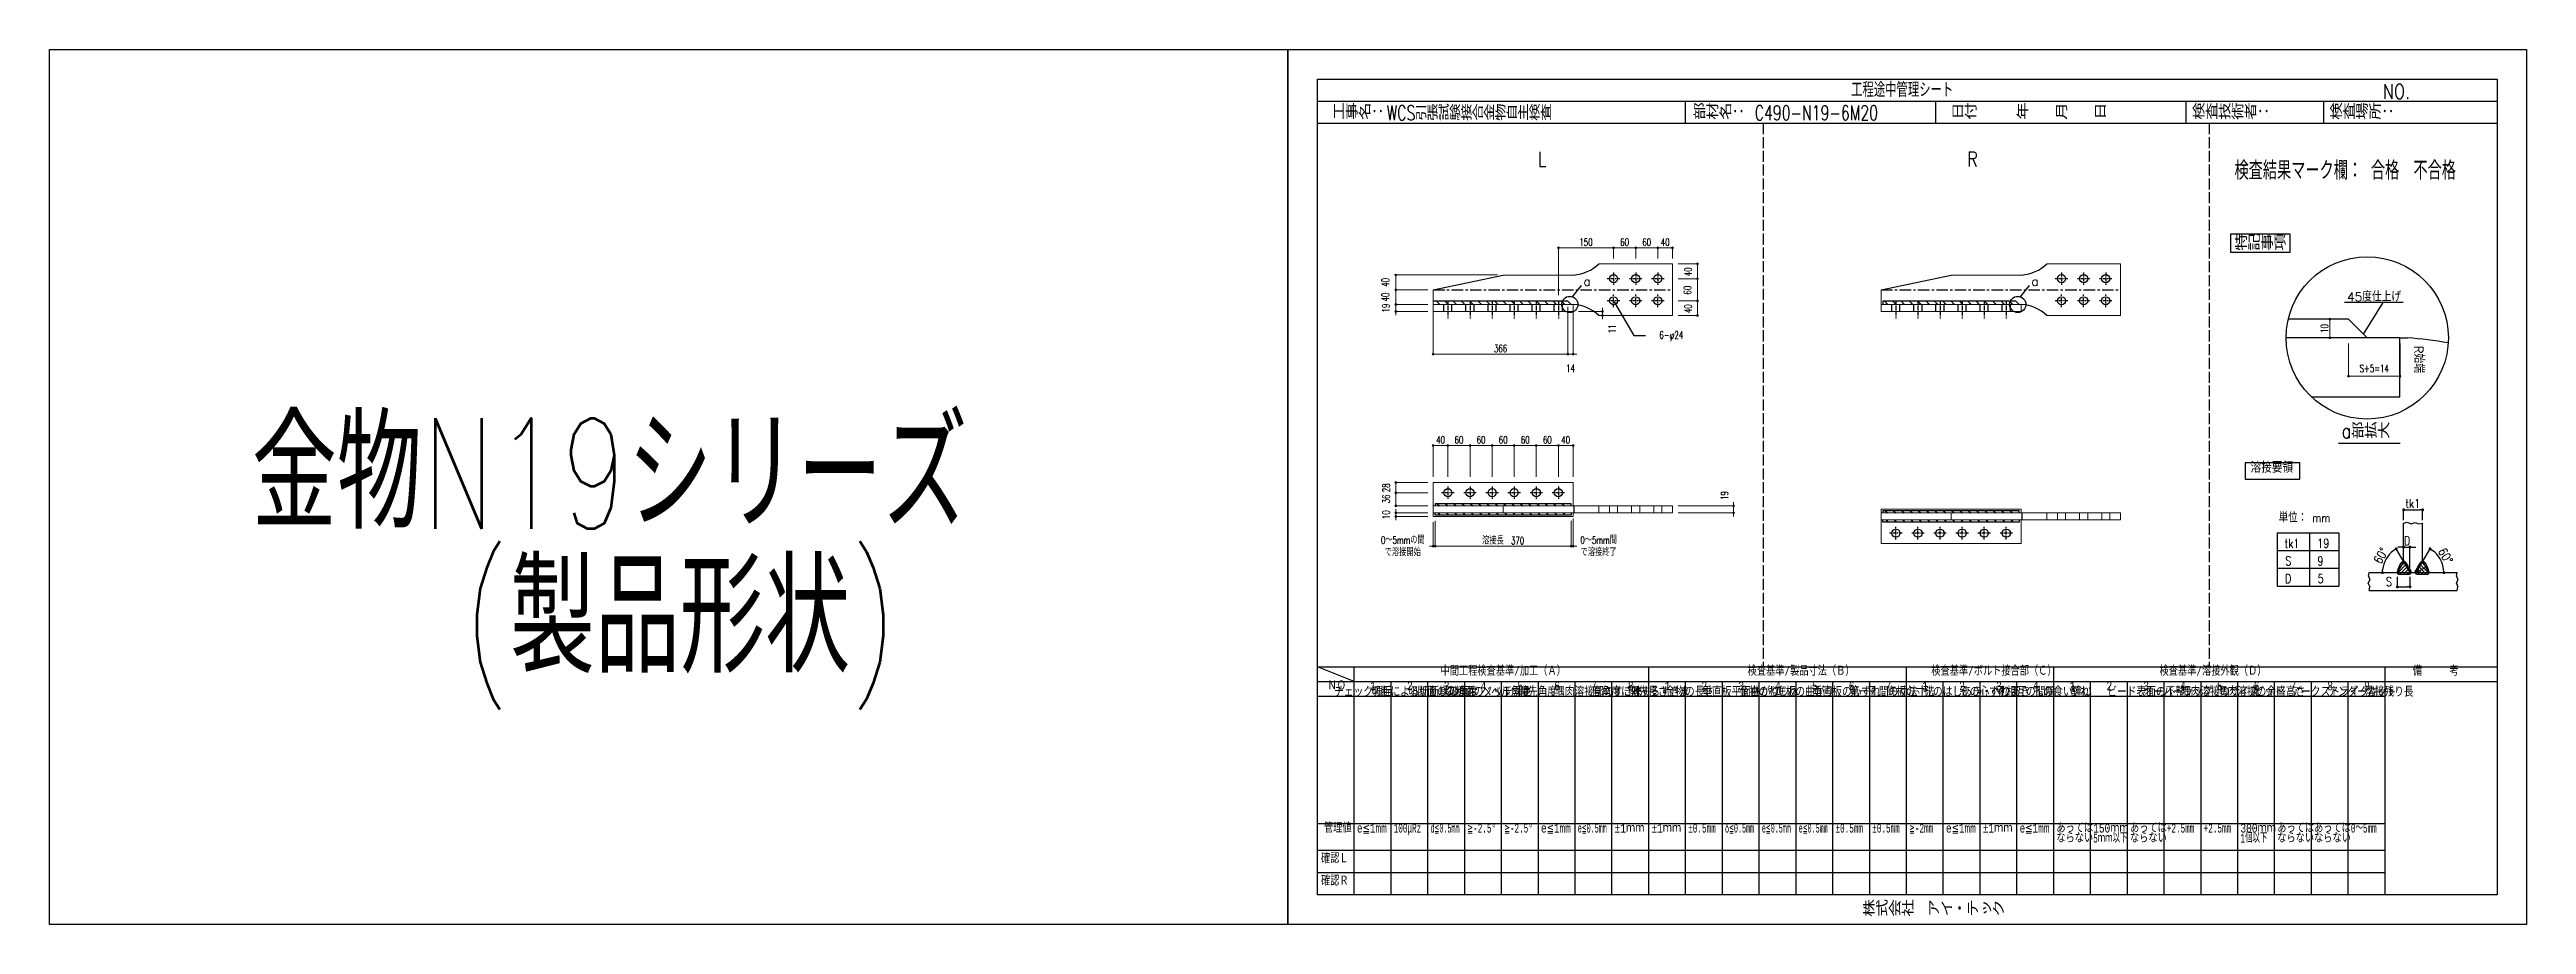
# Model space of a CAD drawing. Header units: millimetres. Extents: x -11384 to 29624, y 0 to 17788.
# Drawn here: x -11384 to -4656, y 4809 to 7185 of the extents above; entities that cross this region are included whole.
import ezdxf
from ezdxf.enums import TextEntityAlignment as Align

# ---------------------------------------------------------------- set-up
doc = ezdxf.new("R2010")
doc.units = ezdxf.units.MM
doc.header["$LTSCALE"] = 5
for name, pattern in [('ACAD_ISO03W100', [30, 12, -18]), ('CENTER1', [10, 6.25, -1.25, 1.25, -1.25]), ('DASHED', [7.5, 6, -1.5]), ('JIS_08_50', [53, 50, -1.125, 0.75, -1.125])]:
    doc.linetypes.add(name, pattern=pattern)
doc.layers.get('0').update_dxf_attribs({"color": 255})
doc.layers.get('DEFPOINTS').update_dxf_attribs({"color": 255})
for name, color, linetype in [('CENTER', 2, 'JIS_08_50'), ('LAYER6', 7, 'Continuous'), ('寸法', 4, 'Continuous'), ('文字', 7, 'Continuous'), ('溶接', 241, 'Continuous'), ('補助線', 7, 'ACAD_ISO03W100'), ('金物', 142, 'Continuous')]:
    doc.layers.add(name, color=color, linetype=linetype)
doc.styles.add('04setumei', font='simplex.shx', dxfattribs={"width": 0.7, "height": 2.5, "bigfont": 'extfont2.shx'})
doc.styles.add('DLSTANDARD1', font='monotxt.shx', dxfattribs={"width": 0.6, "bigfont": 'extfont'})
doc.styles.add('KANJI', font='simplex.shx', dxfattribs={"width": 0.7, "bigfont": 'extfont2.shx'})
doc.styles.get("Standard").update_dxf_attribs({"font": 'simplex.shx', "width": 0.7, "height": 2.5, "bigfont": '@extfont2.shx'})
doc.styles.add('SUNPOU', font='simplex.shx', dxfattribs={"width": 0.7, "bigfont": 'extfont2.shx'})
doc.styles.add('TATEGAKI', font='txt', dxfattribs={"bigfont": 'bigfont.shx'})
doc.dimstyles.new('一般寸法-小さめ', dxfattribs={"dimscale": 10, "dimtxt": 2, "dimasz": 0.5, "dimexe": 0.125, "dimexo": 1.5, "dimgap": 0.5, "dimtad": 1, "dimtxsty": 'KANJI', "dimblk": 'ORIGIN', "dimcen": 0, "dimclrd": 256, "dimclre": 256, "dimclrt": 256, "dimadec": 0, "dimazin": 0, "dimtfac": 1, "dimtmove": 2, "dimatfit": 2, "dimfxl": 0, "dimtolj": 2, "dimlwd": 5, "dimlwe": 5, "dimarcsym": 0})
pattern_1 = [(135, (-9530.928, 2866.125), (-11.31371, -11.31371), []), (135, (-9530.928, 2866.445), (-11.31371, -11.31371), [])]
pattern_2 = [(135, (-8314.17, 2847.125), (-11.31371, -11.31371), []), (135, (-8314.17, 2847.445), (-11.31371, -11.31371), [])]

msp = doc.modelspace()

# ---------------------------------------------------------------- texts
at = {"color": 0, "linetype": 'Continuous', "ltscale": 6, "style": 'DLSTANDARD1', "width": 0.875}
msp.add_text('溶接要領', height=30, dxfattribs=at).set_placement((-5405.746, 6026.132), align=Align.BOTTOM_LEFT)
at = {"layer": 'LAYER6', "color": 0, "linetype": 'Continuous', "lineweight": -3, "style": 'SUNPOU', "width": 0.7}
for s, height, p in [('工程途中管理シート', 40, (-6490.484, 7055.466)), ('検査結果マーク欄： 合格\u3000不合格', 50, (-5449.301, 6831.336)), ('金物N19シリーズ', 300, (-10834.864, 5883.205)), ('(製品形状)', 300, (-10259.897, 5492.12))]:
    msp.add_text(s, height=height, dxfattribs=at).set_placement(p)
at = {"layer": 'LAYER6', "color": 0, "linetype": 'Continuous', "lineweight": -3, "width": 0.8}
for s, p in [('NO.', (-5046.524, 7050.749)), ('工事名：', (-7900.304, 6995.466)), ('部材名：', (-6920.479, 6995.466)), ('日付\u3000\u3000\u3000年\u3000\u3000月\u3000\u3000日', (-6219.093, 6995.466)), ('検査技術者：', (-5564.569, 6995.466)), ('検査場所：', (-5191.268, 6995.466)), ('L', (-7342.127, 6866.756)), ('R', (-6175.363, 6866.756)), ('特記事項', (-5449.301, 6639.973)), ('a部拡大', (-5158.363, 6128.97)), ('株式会社\u3000アイ・テック', (-6460.22, 4831.295))]:
    msp.add_text(s, height=40, dxfattribs=at).set_placement(p)
at = {"layer": 'LAYER6', "color": 0, "linetype": 'Continuous', "lineweight": -3, "char_height": 40, "attachment_point": 1}
for s, insert, width in [('WCS引張試験接合金物自主検査', (-7752.455, 7032.638), 924.29947), ('C490-N19-6M20 ', (-6752.455, 7032.638), 435.25964)]:
    msp.add_mtext(s, dxfattribs=dict(at, insert=insert, width=width))
at = {"layer": '寸法', "ltscale": 4, "style": 'SUNPOU'}
for s, p in [('a', (-7198.041, 6555.051)), ('a', (-5981.284, 6555.051)), ('45度仕上げ', (-4996.803, 6512.78))]:
    msp.add_text(s, height=24, dxfattribs=at).set_placement(p, align=Align.MIDDLE_RIGHT)
msp.add_text('R始端', height=24, rotation=270, dxfattribs=at).set_placement((-4961.126, 6380.704))
at = {"layer": '寸法', "style": '04setumei', "width": 0.8}
for s, p in [('単位： mm', (-5329.435, 5900.719)), ('tk1', (-4985.108, 5939.603)), ('D', (-4989.281, 5838.45)), ('S', (-5038.229, 5727.465))]:
    msp.add_text(s, height=24, dxfattribs=at).set_placement(p)
for s, p in [('tk1', (-5293.352, 5843.68)), ('19', (-5208.552, 5843.68)), ('S', (-5303.409, 5795.68)), ('9', (-5215.866, 5795.68)), ('D', (-5303.409, 5747.68)), ('5', (-5215.409, 5747.68))]:
    msp.add_text(s, height=24, dxfattribs=at).set_placement(p, align=Align.MIDDLE)
for rotation, p in [(60.0001401, (-5052.321, 5785.437)), (299.9998599, (-4897.123, 5822.048))]:
    msp.add_text('60°', height=24, rotation=rotation, dxfattribs=at).set_placement(p)
at = {"layer": '寸法', "insert": (-6946.75, 6419.345), "char_height": 20, "width": 98.97993, "attachment_point": 3}
msp.add_mtext('6-φ24', dxfattribs=at)
at = {"layer": '文字', "color": 0, "linetype": 'Continuous', "ltscale": 6, "style": 'DLSTANDARD1'}
for s, width, p in [('ＮＯ', 0.74375, (-7912.85, 5437.115)), ('1', 0.74375, (-7797.105, 5437.115)), ('2', 0.74375, (-7697.105, 5437.115)), ('中間工程検査基準/加工（Ａ）', 0.74375, (-7605.865, 5477.115)), ('3', 0.74375, (-7597.105, 5437.115)), ('4', 0.74375, (-7497.105, 5437.115)), ('5', 0.74375, (-7397.105, 5437.115)), ('6', 0.74375, (-7297.105, 5437.115)), ('7', 0.74375, (-7197.105, 5437.115)), ('1', 0.74375, (-6997.105, 5437.115)), ('2', 0.74375, (-6897.105, 5437.115)), ('3', 0.74375, (-6797.105, 5437.115)), ('検査基準/製品寸法（Ｂ）', 0.74375, (-6771.751, 5477.115)), ('4', 0.74375, (-6697.105, 5437.115)), ('5', 0.74375, (-6597.105, 5437.115)), ('6', 0.74375, (-6497.105, 5437.115)), ('7', 0.74375, (-6397.105, 5437.115)), ('1', 0.74375, (-6297.105, 5437.115)), ('検査基準/ボルト接合部（Ｃ）', 0.74375, (-6272.922, 5477.115)), ('2', 0.74375, (-6197.105, 5437.115)), ('3', 0.74375, (-6097.105, 5437.115)), ('4', 0.74375, (-5997.105, 5437.115)), ('1', 0.74375, (-5897.105, 5437.115)), ('2', 0.74375, (-5797.105, 5437.115)), ('3', 0.74375, (-5697.105, 5437.115)), ('検査基準/溶接外観（Ｄ）', 0.74375, (-5652.874, 5477.115)), ('4', 0.74375, (-5597.105, 5437.115)), ('5', 0.74375, (-5497.105, 5437.115)), ('6', 0.74375, (-5397.105, 5437.115)), ('7', 0.74375, (-5297.105, 5437.115)), ('8', 0.74375, (-5197.105, 5437.115)), ('備\u3000\u3000\u3000考', 0.74375, (-4965.297, 5477.115)), ('管理値', 0.74375, (-7922.665, 5050.824)), ('e≦1mm', 0.74375, (-7833.219, 5050.824)), ('100μRz', 0.6, (-7733.219, 5050.824)), ('d≦0.5mm', 0.5, (-7633.219, 5050.824)), ('≧-2.5°', 0.6, (-7533.219, 5050.824)), ('≧-2.5°', 0.6, (-7433.219, 5050.824)), ('e≦1mm', 0.74375, (-7333.219, 5050.824)), ('e≦0.5mm', 0.5, (-7233.219, 5050.824)), ('±1ｍｍ', 0.74375, (-7033.219, 5050.824)), ('±0.5mm', 0.6, (-6933.219, 5050.824)), ('δ≦0.5mm', 0.5, (-6833.219, 5050.824)), ('e≦0.5mm', 0.5, (-6733.219, 5050.824)), ('e≦0.5mm', 0.5, (-6633.219, 5050.824)), ('±0.5mm', 0.6, (-6533.219, 5050.824)), ('±0.5mm', 0.6, (-6433.219, 5050.824)), ('≧-2mm', 0.6, (-6333.219, 5050.824)), ('e≦1mm', 0.74375, (-6233.219, 5050.824)), ('±1ｍｍ', 0.74375, (-6133.219, 5050.824)), ('e≦1mm', 0.74375, (-6033.219, 5050.824)), ('ならない', 0.74375, (-5933.219, 5023.62)), ('あっては', 0.74375, (-5933.219, 5050.824)), ('5ｍｍ以下', 0.6, (-5833.219, 5023.62)), ('150ｍｍ', 0.74375, (-5833.219, 5050.824)), ('ならない', 0.74375, (-5733.219, 5023.62)), ('あっては', 0.74375, (-5733.219, 5050.824)), ('+2.5mm', 0.6, (-5633.219, 5050.824)), ('+2.5mm', 0.6, (-5533.219, 5050.824)), ('1個以下', 0.6, (-5433.219, 5023.62)), ('300ｍｍ', 0.74375, (-5433.219, 5050.824)), ('ならない', 0.74375, (-5333.219, 5023.62)), ('あっては', 0.74375, (-5333.219, 5050.824)), ('ならない', 0.74375, (-5233.219, 5023.62)), ('あっては', 0.74375, (-5233.219, 5050.824)), ('確認Ｌ', 0.74375, (-7930.79, 4968.133)), ('確認Ｒ', 0.74375, (-7930.79, 4907.165))]:
    msp.add_text(s, height=24, dxfattribs=dict(at, width=width)).set_placement(p, align=Align.BOTTOM_LEFT)
at = {"layer": '文字', "color": 0, "linetype": 'Continuous', "ltscale": 6, "style": 'TATEGAKI'}
for s, p in [('チェック項目', (-7894.837, 5420.213)), ('切断による切断縁の角度', (-7794.837, 5420.213)), ('切断面のあらさ', (-7694.837, 5420.213)), ('切断面のノッチ深さ', (-7594.837, 5420.213)), ('ベベル角度', (-7494.837, 5420.213)), ('開先角度', (-7394.837, 5420.213)), ('隅肉溶接部のすきま', (-7294.837, 5420.213)), ('直角度に対するすきま', (-7194.837, 5420.213)), ('金物の長さ', (-6994.837, 5420.213)), ('垂直板平面曲がり', (-6894.837, 5420.213)), ('金物のねじれ', (-6794.837, 5420.213)), ('底板の曲がり', (-6694.837, 5420.213)), ('垂直板の心ずれ', (-6594.837, 5420.213)), ('第一孔間の寸法', (-6494.837, 5420.213)), ('底板の寸法', (-6394.837, 5420.213)), ('孔のはしあき・へりあき', (-6294.837, 5420.213)), ('孔の心ずれ', (-6194.837, 5420.213)), ('孔相互の間隔', (-6094.837, 5420.213)), ('孔の食い違い', (-5994.837, 5420.213)), ('割れ', (-5894.837, 5420.213)), ('ビード表面の不整', (-5794.837, 5420.213)), ('オーバーラップ', (-5694.837, 5420.213)), ('隅肉溶接のサイズ', (-5594.837, 5420.213)), ('隅肉溶接の余盛高さ', (-5494.837, 5420.213)), ('ピット', (-5394.837, 5420.213)), ('アークストライク', (-5294.837, 5420.213)), ('アンダーカット', (-5194.837, 5420.213))]:
    msp.add_text(s, height=24, dxfattribs=at).set_placement(p, align=Align.BOTTOM_LEFT)
at = {"layer": '文字', "color": 1, "linetype": 'Continuous', "ltscale": 6, "style": 'DLSTANDARD1'}
for s, width, p in [('8', 0.74375, (-7097.105, 5437.115)), ('9', 0.74375, (-5097.105, 5437.115)), ('±1ｍｍ', 0.74375, (-7133.219, 5050.824)), ('0～5mm', 0.6, (-5133.219, 5050.824))]:
    msp.add_text(s, height=24, dxfattribs=dict(at, width=width)).set_placement(p, align=Align.BOTTOM_LEFT)
at = {"layer": '文字', "color": 1, "linetype": 'Continuous', "ltscale": 6, "style": 'TATEGAKI'}
for s, p in [('開先長さ', (-7094.837, 5420.213)), ('溶接残り長', (-5094.837, 5420.213))]:
    msp.add_text(s, height=24, dxfattribs=at).set_placement(p, align=Align.BOTTOM_LEFT)

# ---------------------------------------------------------------- blocks, each defined once
blk = doc.blocks.new('_Dot')
at = {"color": 0, "linetype": 'ByBlock', "lineweight": -2}
blk.add_line((-0.5, 0), (-1, 0), dxfattribs=at)
at = {"color": 0, "linetype": 'ByBlock', "const_width": 0.5}
blk.add_lwpolyline([(-0.25, 0, 1), (0.25, 0, 1)], format="xyb", close=True, dxfattribs=at)
blk = doc.blocks.new('_Origin')
at = {"color": 0, "linetype": 'ByBlock', "lineweight": -2}
blk.add_line((0, 0), (-1, 0), dxfattribs=at)
blk.add_circle((0, 0), 0.5, dxfattribs=at)
blk = doc.blocks.new('*D1489')
at = {"layer": 'DEFPOINTS', "color": 0, "transparency": 16777216}
for p in [(-5139.8, 6401.4), (-4999.8, 6401.4), (-4999.8, 6297.7)]:
    blk.add_point(p, dxfattribs=at)
at = {"layer": '寸法', "lineweight": 5, "ltscale": 4, "transparency": 16777216}
for p, q in [((-5139.8, 6386.4), (-5139.8, 6296.5)), ((-4999.8, 6386.4), (-4999.8, 6296.5)), ((-5134.8, 6297.7), (-5004.8, 6297.7))]:
    blk.add_line(p, q, dxfattribs=at)
at = {"layer": '寸法', "lineweight": 5, "transparency": 16777216, "xscale": 5, "yscale": 5, "zscale": 5, "rotation": 180}
blk.add_blockref('_Origin', (-5139.8, 6297.7), dxfattribs=at)
at = {"layer": '寸法', "lineweight": 5, "transparency": 16777216, "xscale": 5, "yscale": 5, "zscale": 5}
blk.add_blockref('_Origin', (-4999.8, 6297.7), dxfattribs=at)
at = {"layer": '寸法', "linetype": 'Continuous', "transparency": 16777216, "insert": (-5069.8, 6318.5), "char_height": 20, "attachment_point": 5, "style": 'KANJI'}
blk.add_mtext('\\A2;S+5=14', dxfattribs=at)
blk = doc.blocks.new('*D1492')
at = {"layer": 'DEFPOINTS', "color": 0, "transparency": 16777216}
for p in [(-6975.9, 5945.1), (-6975.9, 5926.1), (-6809.8, 5945.1)]:
    blk.add_point(p, dxfattribs=at)
at = {"layer": '寸法', "lineweight": 5, "transparency": 16777216}
for p, q in [((-6960.9, 5945.1), (-6808.6, 5945.1)), ((-6960.9, 5926.1), (-6808.6, 5926.1)), ((-6809.8, 5950.1), (-6809.8, 5955.1)), ((-6809.8, 5926.1), (-6809.8, 5945.1)), ((-6809.8, 5921.1), (-6809.8, 5916.1))]:
    blk.add_line(p, q, dxfattribs=at)
at = {"layer": '寸法', "lineweight": 5, "transparency": 16777216, "xscale": 5, "yscale": 5, "zscale": 5}
for p, rotation in [((-6809.8, 5945.1), 270), ((-6809.8, 5926.1), 90)]:
    blk.add_blockref('_Origin', p, dxfattribs=dict(at, rotation=rotation))
at = {"layer": '寸法', "linetype": 'Continuous', "transparency": 16777216, "insert": (-6834.8, 5973.3), "char_height": 20, "attachment_point": 5, "rotation": 90, "style": 'KANJI'}
blk.add_mtext('\\A2;19', dxfattribs=at)
blk = doc.blocks.new('*D1494')
at = {"layer": 'DEFPOINTS', "color": 0, "transparency": 16777216}
for p in [(-7727.7, 6009.1), (-7625.9, 6009.1), (-7625.9, 5981.1)]:
    blk.add_point(p, dxfattribs=at)
at = {"layer": '寸法', "lineweight": 5, "transparency": 16777216}
for p, q in [((-7640.9, 6009.1), (-7729, 6009.1)), ((-7727.7, 5986.1), (-7727.7, 6004.1)), ((-7640.9, 5981.1), (-7729, 5981.1))]:
    blk.add_line(p, q, dxfattribs=at)
at = {"layer": '寸法', "lineweight": 5, "transparency": 16777216, "xscale": 5, "yscale": 5, "zscale": 5}
for p, rotation in [((-7727.7, 6009.1), 90), ((-7727.7, 5981.1), 270)]:
    blk.add_blockref('_Origin', p, dxfattribs=dict(at, rotation=rotation))
at = {"layer": '寸法', "linetype": 'Continuous', "transparency": 16777216, "insert": (-7754, 5994.4), "char_height": 20, "attachment_point": 5, "rotation": 90, "style": 'KANJI'}
blk.add_mtext('\\A2;28', dxfattribs=at)
blk = doc.blocks.new('*D1495')
at = {"layer": 'DEFPOINTS', "color": 0, "transparency": 16777216}
for p in [(-7727.7, 5926.1), (-7625.9, 5926.1), (-7625.9, 5916.1)]:
    blk.add_point(p, dxfattribs=at)
at = {"layer": '寸法', "lineweight": 5, "transparency": 16777216}
for p, q in [((-7640.9, 5926.1), (-7729, 5926.1)), ((-7727.7, 5931.1), (-7727.7, 5936.1)), ((-7727.7, 5916.1), (-7727.7, 5926.1)), ((-7640.9, 5916.1), (-7729, 5916.1)), ((-7727.7, 5911.1), (-7727.7, 5906.1))]:
    blk.add_line(p, q, dxfattribs=at)
at = {"layer": '寸法', "lineweight": 5, "transparency": 16777216, "xscale": 5, "yscale": 5, "zscale": 5}
for p, rotation in [((-7727.7, 5926.1), 270), ((-7727.7, 5916.1), 90)]:
    blk.add_blockref('_Origin', p, dxfattribs=dict(at, rotation=rotation))
at = {"layer": '寸法', "linetype": 'Continuous', "transparency": 16777216, "insert": (-7754, 5921.3), "char_height": 20, "attachment_point": 5, "rotation": 90, "style": 'KANJI'}
blk.add_mtext('\\A2;10', dxfattribs=at)
blk = doc.blocks.new('*D1497')
at = {"layer": 'DEFPOINTS', "color": 0, "transparency": 16777216}
for p in [(-7727.7, 6492.3), (-7625.9, 6492.3), (-7625.9, 6473.3)]:
    blk.add_point(p, dxfattribs=at)
at = {"layer": '寸法', "lineweight": 5, "transparency": 16777216}
for p, q in [((-7640.9, 6492.3), (-7729, 6492.3)), ((-7640.9, 6473.3), (-7729, 6473.3)), ((-7727.7, 6497.3), (-7727.7, 6502.3)), ((-7727.7, 6473.3), (-7727.7, 6492.3)), ((-7727.7, 6468.3), (-7727.7, 6463.3))]:
    blk.add_line(p, q, dxfattribs=at)
at = {"layer": '寸法', "lineweight": 5, "transparency": 16777216, "xscale": 5, "yscale": 5, "zscale": 5}
for p, rotation in [((-7727.7, 6492.3), 270), ((-7727.7, 6473.3), 90)]:
    blk.add_blockref('_Origin', p, dxfattribs=dict(at, rotation=rotation))
at = {"layer": '寸法', "linetype": 'Continuous', "transparency": 16777216, "insert": (-7754.6, 6482.2), "char_height": 20, "attachment_point": 5, "rotation": 90, "style": 'KANJI'}
blk.add_mtext('\\A2;19', dxfattribs=at)
blk = doc.blocks.new('*D1499')
at = {"layer": 'DEFPOINTS', "color": 0, "transparency": 16777216}
for p in [(-7285.9, 6646.3), (-7135.9, 6602.3), (-7285.9, 6502.3)]:
    blk.add_point(p, dxfattribs=at)
at = {"layer": '寸法', "lineweight": 5, "transparency": 16777216}
for p, q in [((-7285.9, 6517.3), (-7285.9, 6647.5)), ((-7140.9, 6646.3), (-7280.9, 6646.3)), ((-7135.9, 6617.3), (-7135.9, 6647.5))]:
    blk.add_line(p, q, dxfattribs=at)
at = {"layer": '寸法', "lineweight": 5, "transparency": 16777216, "xscale": 5, "yscale": 5, "zscale": 5, "rotation": 180}
blk.add_blockref('_Origin', (-7285.9, 6646.3), dxfattribs=at)
at = {"layer": '寸法', "lineweight": 5, "transparency": 16777216, "xscale": 5, "yscale": 5, "zscale": 5}
blk.add_blockref('_Origin', (-7135.9, 6646.3), dxfattribs=at)
at = {"layer": '寸法', "linetype": 'Continuous', "transparency": 16777216, "insert": (-7210.9, 6661.3), "char_height": 20, "attachment_point": 5, "style": 'KANJI'}
blk.add_mtext('\\A2;150', dxfattribs=at)
blk = doc.blocks.new('*D1501')
at = {"layer": 'DEFPOINTS', "color": 0, "transparency": 16777216}
for p in [(-6975.9, 6602.3), (-6975.9, 6562.3), (-6908.3, 6562.3)]:
    blk.add_point(p, dxfattribs=at)
at = {"layer": '寸法', "lineweight": 5, "transparency": 16777216}
for p, q in [((-6960.9, 6602.3), (-6907, 6602.3)), ((-6908.3, 6597.3), (-6908.3, 6567.3)), ((-6960.9, 6562.3), (-6907, 6562.3))]:
    blk.add_line(p, q, dxfattribs=at)
at = {"layer": '寸法', "lineweight": 5, "transparency": 16777216, "xscale": 5, "yscale": 5, "zscale": 5}
for p, rotation in [((-6908.3, 6602.3), 90), ((-6908.3, 6562.3), 270)]:
    blk.add_blockref('_Origin', p, dxfattribs=dict(at, rotation=rotation))
at = {"layer": '寸法', "linetype": 'Continuous', "transparency": 16777216, "insert": (-6933.7, 6580.8), "char_height": 20, "attachment_point": 5, "rotation": 90, "style": 'KANJI'}
blk.add_mtext('\\A2;40', dxfattribs=at)
blk = doc.blocks.new('*D1502')
at = {"layer": 'DEFPOINTS', "color": 0, "transparency": 16777216}
for p in [(-6975.9, 6502.3), (-6975.9, 6462.3), (-6908.3, 6462.3)]:
    blk.add_point(p, dxfattribs=at)
at = {"layer": '寸法', "lineweight": 5, "transparency": 16777216}
for p, q in [((-6960.9, 6502.3), (-6907, 6502.3)), ((-6960.9, 6462.3), (-6907, 6462.3)), ((-6908.3, 6497.3), (-6908.3, 6467.3))]:
    blk.add_line(p, q, dxfattribs=at)
at = {"layer": '寸法', "lineweight": 5, "transparency": 16777216, "xscale": 5, "yscale": 5, "zscale": 5}
for p, rotation in [((-6908.3, 6502.3), 90), ((-6908.3, 6462.3), 270)]:
    blk.add_blockref('_Origin', p, dxfattribs=dict(at, rotation=rotation))
at = {"layer": '寸法', "linetype": 'Continuous', "transparency": 16777216, "insert": (-6933.7, 6480.8), "char_height": 20, "attachment_point": 5, "rotation": 90, "style": 'KANJI'}
blk.add_mtext('\\A2;40', dxfattribs=at)
blk = doc.blocks.new('*D1503')
at = {"layer": 'DEFPOINTS', "color": 0, "transparency": 16777216}
for p in [(-7727.7, 6532.3), (-7625.9, 6532.3), (-7625.9, 6492.3)]:
    blk.add_point(p, dxfattribs=at)
at = {"layer": '寸法', "lineweight": 5, "transparency": 16777216}
for p, q in [((-7640.9, 6532.3), (-7729, 6532.3)), ((-7727.7, 6497.3), (-7727.7, 6527.3)), ((-7640.9, 6492.3), (-7729, 6492.3))]:
    blk.add_line(p, q, dxfattribs=at)
at = {"layer": '寸法', "lineweight": 5, "transparency": 16777216, "xscale": 5, "yscale": 5, "zscale": 5}
for p, rotation in [((-7727.7, 6532.3), 90), ((-7727.7, 6492.3), 270)]:
    blk.add_blockref('_Origin', p, dxfattribs=dict(at, rotation=rotation))
at = {"layer": '寸法', "linetype": 'Continuous', "transparency": 16777216, "insert": (-7755.9, 6512.3), "char_height": 20, "attachment_point": 5, "rotation": 90, "style": 'KANJI'}
blk.add_mtext('\\A2;40', dxfattribs=at)
blk = doc.blocks.new('*D1504')
at = {"layer": 'DEFPOINTS', "color": 0, "transparency": 16777216}
for p in [(-7727.7, 6572.3), (-7625.9, 6532.3), (-7435.9, 6572.3)]:
    blk.add_point(p, dxfattribs=at)
at = {"layer": '寸法', "lineweight": 5, "transparency": 16777216}
for p, q in [((-7450.9, 6572.3), (-7729, 6572.3)), ((-7640.9, 6532.3), (-7729, 6532.3)), ((-7727.7, 6537.3), (-7727.7, 6567.3))]:
    blk.add_line(p, q, dxfattribs=at)
at = {"layer": '寸法', "lineweight": 5, "transparency": 16777216, "xscale": 5, "yscale": 5, "zscale": 5}
for p, rotation in [((-7727.7, 6572.3), 90), ((-7727.7, 6532.3), 270)]:
    blk.add_blockref('_Origin', p, dxfattribs=dict(at, rotation=rotation))
at = {"layer": '寸法', "linetype": 'Continuous', "transparency": 16777216, "insert": (-7755.9, 6552.3), "char_height": 20, "attachment_point": 5, "rotation": 90, "style": 'KANJI'}
blk.add_mtext('\\A2;40', dxfattribs=at)
blk = doc.blocks.new('*D1505')
at = {"layer": 'DEFPOINTS', "color": 0, "transparency": 16777216}
for p in [(-7245.9, 6473.3), (-7175.9, 6462.3), (-7166.3, 6462.3)]:
    blk.add_point(p, dxfattribs=at)
at = {"layer": '寸法', "lineweight": 5, "transparency": 16777216}
for p, q in [((-7230.9, 6473.3), (-7165.1, 6473.3)), ((-7166.3, 6478.3), (-7166.3, 6483.3)), ((-7166.3, 6473.3), (-7166.3, 6462.3)), ((-7160.9, 6462.3), (-7165.1, 6462.3)), ((-7166.3, 6457.3), (-7166.3, 6452.3))]:
    blk.add_line(p, q, dxfattribs=at)
at = {"layer": '寸法', "lineweight": 5, "transparency": 16777216, "xscale": 5, "yscale": 5, "zscale": 5}
for p, rotation in [((-7166.3, 6473.3), 270), ((-7166.3, 6462.3), 90)]:
    blk.add_blockref('_Origin', p, dxfattribs=dict(at, rotation=rotation))
at = {"layer": '寸法', "linetype": 'Continuous', "transparency": 16777216, "insert": (-7139.6, 6425.8), "char_height": 20, "attachment_point": 5, "rotation": 90, "style": 'KANJI'}
blk.add_mtext('\\A2;11', dxfattribs=at)
blk = doc.blocks.new('*D1506')
at = {"layer": 'DEFPOINTS', "color": 0, "transparency": 16777216}
for p in [(-7727.7, 5945.1), (-7625.9, 5981.1), (-7625.9, 5945.1)]:
    blk.add_point(p, dxfattribs=at)
at = {"layer": '寸法', "lineweight": 5, "transparency": 16777216}
for p, q in [((-7640.9, 5981.1), (-7729, 5981.1)), ((-7640.9, 5945.1), (-7729, 5945.1)), ((-7727.7, 5976.1), (-7727.7, 5950.1))]:
    blk.add_line(p, q, dxfattribs=at)
at = {"layer": '寸法', "lineweight": 5, "transparency": 16777216, "xscale": 5, "yscale": 5, "zscale": 5}
for p, rotation in [((-7727.7, 5981.1), 90), ((-7727.7, 5945.1), 270)]:
    blk.add_blockref('_Origin', p, dxfattribs=dict(at, rotation=rotation))
at = {"layer": '寸法', "linetype": 'Continuous', "transparency": 16777216, "insert": (-7754, 5964.1), "char_height": 20, "attachment_point": 5, "rotation": 90, "style": 'KANJI'}
blk.add_mtext('\\A2;36', dxfattribs=at)
blk = doc.blocks.new('*D1507')
at = {"layer": 'DEFPOINTS', "color": 0, "transparency": 16777216}
for p in [(-7135.9, 6602.3), (-7075.9, 6646.3), (-7075.9, 6602.3)]:
    blk.add_point(p, dxfattribs=at)
at = {"layer": '寸法', "lineweight": 5, "transparency": 16777216}
for p, q in [((-7135.9, 6617.3), (-7135.9, 6647.5)), ((-7130.9, 6646.3), (-7080.9, 6646.3)), ((-7075.9, 6617.3), (-7075.9, 6647.5))]:
    blk.add_line(p, q, dxfattribs=at)
at = {"layer": '寸法', "lineweight": 5, "transparency": 16777216, "xscale": 5, "yscale": 5, "zscale": 5, "rotation": 180}
blk.add_blockref('_Origin', (-7135.9, 6646.3), dxfattribs=at)
at = {"layer": '寸法', "lineweight": 5, "transparency": 16777216, "xscale": 5, "yscale": 5, "zscale": 5}
blk.add_blockref('_Origin', (-7075.9, 6646.3), dxfattribs=at)
at = {"layer": '寸法', "linetype": 'Continuous', "transparency": 16777216, "insert": (-7105.9, 6661.3), "char_height": 20, "attachment_point": 5, "style": 'KANJI'}
blk.add_mtext('\\A2;60', dxfattribs=at)
blk = doc.blocks.new('*D1511')
at = {"layer": 'DEFPOINTS', "color": 0, "transparency": 16777216}
for p in [(-7075.9, 6602.3), (-7015.9, 6646.3), (-7015.9, 6602.3)]:
    blk.add_point(p, dxfattribs=at)
at = {"layer": '寸法', "lineweight": 5, "transparency": 16777216}
for p, q in [((-7075.9, 6617.3), (-7075.9, 6647.5)), ((-7070.9, 6646.3), (-7020.9, 6646.3)), ((-7015.9, 6617.3), (-7015.9, 6647.5))]:
    blk.add_line(p, q, dxfattribs=at)
at = {"layer": '寸法', "lineweight": 5, "transparency": 16777216, "xscale": 5, "yscale": 5, "zscale": 5, "rotation": 180}
blk.add_blockref('_Origin', (-7075.9, 6646.3), dxfattribs=at)
at = {"layer": '寸法', "lineweight": 5, "transparency": 16777216, "xscale": 5, "yscale": 5, "zscale": 5}
blk.add_blockref('_Origin', (-7015.9, 6646.3), dxfattribs=at)
at = {"layer": '寸法', "linetype": 'Continuous', "transparency": 16777216, "insert": (-7045.9, 6661.3), "char_height": 20, "attachment_point": 5, "style": 'KANJI'}
blk.add_mtext('\\A2;60', dxfattribs=at)
blk = doc.blocks.new('*D1512')
at = {"layer": 'DEFPOINTS', "color": 0, "transparency": 16777216}
for p in [(-7015.9, 6602.3), (-6975.9, 6646.3), (-6975.9, 6602.3)]:
    blk.add_point(p, dxfattribs=at)
at = {"layer": '寸法', "lineweight": 5, "transparency": 16777216}
for p, q in [((-7015.9, 6617.3), (-7015.9, 6647.5)), ((-7010.9, 6646.3), (-6980.9, 6646.3)), ((-6975.9, 6617.3), (-6975.9, 6647.5))]:
    blk.add_line(p, q, dxfattribs=at)
at = {"layer": '寸法', "lineweight": 5, "transparency": 16777216, "xscale": 5, "yscale": 5, "zscale": 5, "rotation": 180}
blk.add_blockref('_Origin', (-7015.9, 6646.3), dxfattribs=at)
at = {"layer": '寸法', "lineweight": 5, "transparency": 16777216, "xscale": 5, "yscale": 5, "zscale": 5}
blk.add_blockref('_Origin', (-6975.9, 6646.3), dxfattribs=at)
at = {"layer": '寸法', "linetype": 'Continuous', "transparency": 16777216, "insert": (-6995.9, 6661.3), "char_height": 20, "attachment_point": 5, "style": 'KANJI'}
blk.add_mtext('\\A2;40', dxfattribs=at)
blk = doc.blocks.new('*D1514')
at = {"layer": 'DEFPOINTS', "color": 0, "transparency": 16777216}
for p in [(-6975.9, 6562.3), (-6975.9, 6502.3), (-6908.3, 6502.3)]:
    blk.add_point(p, dxfattribs=at)
at = {"layer": '寸法', "lineweight": 5, "transparency": 16777216}
for p, q in [((-6960.9, 6562.3), (-6907, 6562.3)), ((-6908.3, 6557.3), (-6908.3, 6507.3)), ((-6960.9, 6502.3), (-6907, 6502.3))]:
    blk.add_line(p, q, dxfattribs=at)
at = {"layer": '寸法', "lineweight": 5, "transparency": 16777216, "xscale": 5, "yscale": 5, "zscale": 5}
for p, rotation in [((-6908.3, 6562.3), 90), ((-6908.3, 6502.3), 270)]:
    blk.add_blockref('_Origin', p, dxfattribs=dict(at, rotation=rotation))
at = {"layer": '寸法', "linetype": 'Continuous', "transparency": 16777216, "insert": (-6935, 6531.1), "char_height": 20, "attachment_point": 5, "rotation": 90, "style": 'KANJI'}
blk.add_mtext('\\A2;60', dxfattribs=at)
blk = doc.blocks.new('*D1548')
at = {"layer": 'DEFPOINTS', "color": 0, "transparency": 16777216}
for p in [(-7585.9, 6109.6), (-7625.9, 6009.1), (-7585.9, 6009.1)]:
    blk.add_point(p, dxfattribs=at)
at = {"layer": '寸法', "linetype": 'Continuous', "lineweight": 5, "transparency": 16777216}
for p, q in [((-7625.9, 6024.1), (-7625.9, 6110.9)), ((-7620.9, 6109.6), (-7590.9, 6109.6)), ((-7585.9, 6024.1), (-7585.9, 6110.9))]:
    blk.add_line(p, q, dxfattribs=at)
at = {"layer": '寸法', "lineweight": 5, "transparency": 16777216, "xscale": 5, "yscale": 5, "zscale": 5, "rotation": 180}
blk.add_blockref('_Origin', (-7625.9, 6109.6), dxfattribs=at)
at = {"layer": '寸法', "lineweight": 5, "transparency": 16777216, "xscale": 5, "yscale": 5, "zscale": 5}
blk.add_blockref('_Origin', (-7585.9, 6109.6), dxfattribs=at)
at = {"layer": '寸法', "linetype": 'Continuous', "transparency": 16777216, "insert": (-7605.9, 6124.6), "char_height": 20, "attachment_point": 5, "style": 'KANJI'}
blk.add_mtext('\\A2;40', dxfattribs=at)
blk = doc.blocks.new('*D1549')
at = {"layer": 'DEFPOINTS', "color": 0, "transparency": 16777216}
for p in [(-7525.9, 6109.6), (-7585.9, 6009.1), (-7525.9, 6009.1)]:
    blk.add_point(p, dxfattribs=at)
at = {"layer": '寸法', "linetype": 'Continuous', "lineweight": 5, "transparency": 16777216}
for p, q in [((-7585.9, 6024.1), (-7585.9, 6110.9)), ((-7580.9, 6109.6), (-7530.9, 6109.6)), ((-7525.9, 6024.1), (-7525.9, 6110.9))]:
    blk.add_line(p, q, dxfattribs=at)
at = {"layer": '寸法', "lineweight": 5, "transparency": 16777216, "xscale": 5, "yscale": 5, "zscale": 5, "rotation": 180}
blk.add_blockref('_Origin', (-7585.9, 6109.6), dxfattribs=at)
at = {"layer": '寸法', "lineweight": 5, "transparency": 16777216, "xscale": 5, "yscale": 5, "zscale": 5}
blk.add_blockref('_Origin', (-7525.9, 6109.6), dxfattribs=at)
at = {"layer": '寸法', "linetype": 'Continuous', "transparency": 16777216, "insert": (-7555.9, 6124.6), "char_height": 20, "attachment_point": 5, "style": 'KANJI'}
blk.add_mtext('\\A2;60', dxfattribs=at)
blk = doc.blocks.new('*D1550')
at = {"layer": 'DEFPOINTS', "color": 0, "transparency": 16777216}
for p in [(-7465.9, 6109.6), (-7525.9, 6009.1), (-7465.9, 6009.1)]:
    blk.add_point(p, dxfattribs=at)
at = {"layer": '寸法', "linetype": 'Continuous', "lineweight": 5, "transparency": 16777216}
for p, q in [((-7525.9, 6024.1), (-7525.9, 6110.9)), ((-7520.9, 6109.6), (-7470.9, 6109.6)), ((-7465.9, 6024.1), (-7465.9, 6110.9))]:
    blk.add_line(p, q, dxfattribs=at)
at = {"layer": '寸法', "lineweight": 5, "transparency": 16777216, "xscale": 5, "yscale": 5, "zscale": 5, "rotation": 180}
blk.add_blockref('_Origin', (-7525.9, 6109.6), dxfattribs=at)
at = {"layer": '寸法', "lineweight": 5, "transparency": 16777216, "xscale": 5, "yscale": 5, "zscale": 5}
blk.add_blockref('_Origin', (-7465.9, 6109.6), dxfattribs=at)
at = {"layer": '寸法', "linetype": 'Continuous', "transparency": 16777216, "insert": (-7495.9, 6124.6), "char_height": 20, "attachment_point": 5, "style": 'KANJI'}
blk.add_mtext('\\A2;60', dxfattribs=at)
blk = doc.blocks.new('*D1551')
at = {"layer": 'DEFPOINTS', "color": 0, "transparency": 16777216}
for p in [(-7405.9, 6109.6), (-7465.9, 6009.1), (-7405.9, 6009.1)]:
    blk.add_point(p, dxfattribs=at)
at = {"layer": '寸法', "linetype": 'Continuous', "lineweight": 5, "transparency": 16777216}
for p, q in [((-7465.9, 6024.1), (-7465.9, 6110.9)), ((-7460.9, 6109.6), (-7410.9, 6109.6)), ((-7405.9, 6024.1), (-7405.9, 6110.9))]:
    blk.add_line(p, q, dxfattribs=at)
at = {"layer": '寸法', "lineweight": 5, "transparency": 16777216, "xscale": 5, "yscale": 5, "zscale": 5, "rotation": 180}
blk.add_blockref('_Origin', (-7465.9, 6109.6), dxfattribs=at)
at = {"layer": '寸法', "lineweight": 5, "transparency": 16777216, "xscale": 5, "yscale": 5, "zscale": 5}
blk.add_blockref('_Origin', (-7405.9, 6109.6), dxfattribs=at)
at = {"layer": '寸法', "linetype": 'Continuous', "transparency": 16777216, "insert": (-7435.9, 6124.6), "char_height": 20, "attachment_point": 5, "style": 'KANJI'}
blk.add_mtext('\\A2;60', dxfattribs=at)
blk = doc.blocks.new('*D1552')
at = {"layer": 'DEFPOINTS', "color": 0, "transparency": 16777216}
for p in [(-7345.9, 6109.6), (-7405.9, 6009.1), (-7345.9, 6009.1)]:
    blk.add_point(p, dxfattribs=at)
at = {"layer": '寸法', "linetype": 'Continuous', "lineweight": 5, "transparency": 16777216}
for p, q in [((-7405.9, 6024.1), (-7405.9, 6110.9)), ((-7400.9, 6109.6), (-7350.9, 6109.6)), ((-7345.9, 6024.1), (-7345.9, 6110.9))]:
    blk.add_line(p, q, dxfattribs=at)
at = {"layer": '寸法', "lineweight": 5, "transparency": 16777216, "xscale": 5, "yscale": 5, "zscale": 5, "rotation": 180}
blk.add_blockref('_Origin', (-7405.9, 6109.6), dxfattribs=at)
at = {"layer": '寸法', "lineweight": 5, "transparency": 16777216, "xscale": 5, "yscale": 5, "zscale": 5}
blk.add_blockref('_Origin', (-7345.9, 6109.6), dxfattribs=at)
at = {"layer": '寸法', "linetype": 'Continuous', "transparency": 16777216, "insert": (-7375.9, 6124.6), "char_height": 20, "attachment_point": 5, "style": 'KANJI'}
blk.add_mtext('\\A2;60', dxfattribs=at)
blk = doc.blocks.new('*D1553')
at = {"layer": 'DEFPOINTS', "color": 0, "transparency": 16777216}
for p in [(-7285.9, 6109.6), (-7345.9, 6009.1), (-7285.9, 6009.1)]:
    blk.add_point(p, dxfattribs=at)
at = {"layer": '寸法', "linetype": 'Continuous', "lineweight": 5, "transparency": 16777216}
for p, q in [((-7345.9, 6024.1), (-7345.9, 6110.9)), ((-7340.9, 6109.6), (-7290.9, 6109.6)), ((-7285.9, 6024.1), (-7285.9, 6110.9))]:
    blk.add_line(p, q, dxfattribs=at)
at = {"layer": '寸法', "lineweight": 5, "transparency": 16777216, "xscale": 5, "yscale": 5, "zscale": 5, "rotation": 180}
blk.add_blockref('_Origin', (-7345.9, 6109.6), dxfattribs=at)
at = {"layer": '寸法', "lineweight": 5, "transparency": 16777216, "xscale": 5, "yscale": 5, "zscale": 5}
blk.add_blockref('_Origin', (-7285.9, 6109.6), dxfattribs=at)
at = {"layer": '寸法', "linetype": 'Continuous', "transparency": 16777216, "insert": (-7315.9, 6124.6), "char_height": 20, "attachment_point": 5, "style": 'KANJI'}
blk.add_mtext('\\A2;60', dxfattribs=at)
blk = doc.blocks.new('*D1554')
at = {"layer": 'DEFPOINTS', "color": 0, "transparency": 16777216}
for p in [(-7245.9, 6109.6), (-7285.9, 6009.1), (-7245.9, 6009.1)]:
    blk.add_point(p, dxfattribs=at)
at = {"layer": '寸法', "linetype": 'Continuous', "lineweight": 5, "transparency": 16777216}
for p, q in [((-7285.9, 6024.1), (-7285.9, 6110.9)), ((-7280.9, 6109.6), (-7250.9, 6109.6)), ((-7245.9, 6024.1), (-7245.9, 6110.9))]:
    blk.add_line(p, q, dxfattribs=at)
at = {"layer": '寸法', "lineweight": 5, "transparency": 16777216, "xscale": 5, "yscale": 5, "zscale": 5, "rotation": 180}
blk.add_blockref('_Origin', (-7285.9, 6109.6), dxfattribs=at)
at = {"layer": '寸法', "lineweight": 5, "transparency": 16777216, "xscale": 5, "yscale": 5, "zscale": 5}
blk.add_blockref('_Origin', (-7245.9, 6109.6), dxfattribs=at)
at = {"layer": '寸法', "linetype": 'Continuous', "transparency": 16777216, "insert": (-7265.9, 6124.6), "char_height": 20, "attachment_point": 5, "style": 'KANJI'}
blk.add_mtext('\\A2;40', dxfattribs=at)
blk = doc.blocks.new('*D1557')
at = {"layer": 'DEFPOINTS', "color": 0, "transparency": 16777216}
for p in [(-7625.9, 6492.3), (-7259.9, 6501), (-7259.9, 6357.6)]:
    blk.add_point(p, dxfattribs=at)
at = {"layer": '寸法', "linetype": 'Continuous', "lineweight": 5, "transparency": 16777216}
for p, q in [((-7625.9, 6477.3), (-7625.9, 6356.3)), ((-7259.9, 6486), (-7259.9, 6356.3)), ((-7620.9, 6357.6), (-7264.9, 6357.6))]:
    blk.add_line(p, q, dxfattribs=at)
at = {"layer": '寸法', "lineweight": 5, "transparency": 16777216, "xscale": 5, "yscale": 5, "zscale": 5, "rotation": 180}
blk.add_blockref('_Origin', (-7625.9, 6357.6), dxfattribs=at)
at = {"layer": '寸法', "lineweight": 5, "transparency": 16777216, "xscale": 5, "yscale": 5, "zscale": 5}
blk.add_blockref('_Origin', (-7259.9, 6357.6), dxfattribs=at)
at = {"layer": '寸法', "linetype": 'Continuous', "transparency": 16777216, "insert": (-7442.9, 6372.6), "char_height": 20, "attachment_point": 5, "style": 'KANJI'}
blk.add_mtext('\\A2;366', dxfattribs=at)
blk = doc.blocks.new('*D1558')
at = {"layer": 'DEFPOINTS', "color": 0, "transparency": 16777216}
for p in [(-7259.9, 6501), (-7245.9, 6492.3), (-7245.9, 6357.6)]:
    blk.add_point(p, dxfattribs=at)
at = {"layer": '寸法', "linetype": 'Continuous', "lineweight": 5, "transparency": 16777216}
for p, q in [((-7259.9, 6486), (-7259.9, 6356.3)), ((-7245.9, 6477.3), (-7245.9, 6356.3)), ((-7264.9, 6357.6), (-7269.9, 6357.6)), ((-7259.9, 6357.6), (-7245.9, 6357.6)), ((-7240.9, 6357.6), (-7235.9, 6357.6))]:
    blk.add_line(p, q, dxfattribs=at)
at = {"layer": '寸法', "lineweight": 5, "transparency": 16777216, "xscale": 5, "yscale": 5, "zscale": 5}
blk.add_blockref('_Origin', (-7259.9, 6357.6), dxfattribs=at)
at = {"layer": '寸法', "lineweight": 5, "transparency": 16777216, "xscale": 5, "yscale": 5, "zscale": 5, "rotation": 180}
blk.add_blockref('_Origin', (-7245.9, 6357.6), dxfattribs=at)
at = {"layer": '寸法', "linetype": 'Continuous', "transparency": 16777216, "insert": (-7252.9, 6318.8), "char_height": 20, "attachment_point": 5, "style": 'KANJI'}
blk.add_mtext('\\A2;14', dxfattribs=at)
blk = doc.blocks.new('*D1564')
at = {"layer": 'DEFPOINTS', "color": 0, "transparency": 16777216}
for p in [(-7625.9, 5916.1), (-7620.9, 5916.1), (-7620.9, 5835.6)]:
    blk.add_point(p, dxfattribs=at)
at = {"layer": '寸法', "linetype": 'Continuous', "lineweight": 5, "transparency": 16777216}
for p, q in [((-7625.9, 5901.1), (-7625.9, 5834.4)), ((-7620.9, 5901.1), (-7620.9, 5834.4)), ((-7630.9, 5835.6), (-7635.9, 5835.6)), ((-7625.9, 5835.6), (-7620.9, 5835.6)), ((-7615.9, 5835.6), (-7610.9, 5835.6))]:
    blk.add_line(p, q, dxfattribs=at)
at = {"layer": '寸法', "lineweight": 5, "transparency": 16777216, "xscale": 5, "yscale": 5, "zscale": 5}
blk.add_blockref('_Origin', (-7625.9, 5835.6), dxfattribs=at)
at = {"layer": '寸法', "lineweight": 5, "transparency": 16777216, "xscale": 5, "yscale": 5, "zscale": 5, "rotation": 180}
blk.add_blockref('_Origin', (-7620.9, 5835.6), dxfattribs=at)
at = {"layer": '寸法', "linetype": 'Continuous', "transparency": 16777216, "insert": (-7708.5, 5835.6), "char_height": 20, "attachment_point": 5, "style": 'KANJI'}
blk.add_mtext('\\A2;0～5mmの間\\Pで溶接開始', dxfattribs=at)
blk = doc.blocks.new('*D1565')
at = {"layer": 'DEFPOINTS', "color": 0, "transparency": 16777216}
for p in [(-7620.9, 5920.1), (-7250.9, 5920.1), (-7250.9, 5835.6)]:
    blk.add_point(p, dxfattribs=at)
at = {"layer": '寸法', "linetype": 'Continuous', "lineweight": 5, "transparency": 16777216}
for p, q in [((-7620.9, 5905.1), (-7620.9, 5834.4)), ((-7250.9, 5905.1), (-7250.9, 5834.4)), ((-7615.9, 5835.6), (-7255.9, 5835.6))]:
    blk.add_line(p, q, dxfattribs=at)
at = {"layer": '寸法', "lineweight": 5, "transparency": 16777216, "xscale": 5, "yscale": 5, "zscale": 5, "rotation": 180}
blk.add_blockref('_Origin', (-7620.9, 5835.6), dxfattribs=at)
at = {"layer": '寸法', "lineweight": 5, "transparency": 16777216, "xscale": 5, "yscale": 5, "zscale": 5}
blk.add_blockref('_Origin', (-7250.9, 5835.6), dxfattribs=at)
at = {"layer": '寸法', "linetype": 'Continuous', "transparency": 16777216, "insert": (-7435.9, 5850.6), "char_height": 20, "attachment_point": 5, "style": 'KANJI'}
blk.add_mtext('\\A2;溶接長\u3000370', dxfattribs=at)
blk = doc.blocks.new('*D1566')
at = {"layer": 'DEFPOINTS', "color": 0, "transparency": 16777216}
for p in [(-7245.9, 5926.1), (-7250.9, 5920.1), (-7245.9, 5835.6)]:
    blk.add_point(p, dxfattribs=at)
at = {"layer": '寸法', "linetype": 'Continuous', "lineweight": 5, "transparency": 16777216}
for p, q in [((-7250.9, 5905.1), (-7250.9, 5834.4)), ((-7245.9, 5911.1), (-7245.9, 5834.4)), ((-7255.9, 5835.6), (-7260.9, 5835.6)), ((-7250.9, 5835.6), (-7245.9, 5835.6)), ((-7240.9, 5835.6), (-7235.9, 5835.6))]:
    blk.add_line(p, q, dxfattribs=at)
at = {"layer": '寸法', "lineweight": 5, "transparency": 16777216, "xscale": 5, "yscale": 5, "zscale": 5}
blk.add_blockref('_Origin', (-7250.9, 5835.6), dxfattribs=at)
at = {"layer": '寸法', "lineweight": 5, "transparency": 16777216, "xscale": 5, "yscale": 5, "zscale": 5, "rotation": 180}
blk.add_blockref('_Origin', (-7245.9, 5835.6), dxfattribs=at)
at = {"layer": '寸法', "linetype": 'Continuous', "transparency": 16777216, "insert": (-7176.6, 5835.6), "char_height": 20, "attachment_point": 5, "style": 'KANJI'}
blk.add_mtext('\\A2;0～5mm間\\Pで溶接終了', dxfattribs=at)
blk = doc.blocks.new('*D1570')
at = {"layer": 'DEFPOINTS', "color": 0, "transparency": 16777216}
for p in [(-5190.2, 6401.4), (-5139.8, 6452.4), (-5139.8, 6401.4)]:
    blk.add_point(p, dxfattribs=at)
at = {"layer": '寸法', "linetype": 'Continuous', "lineweight": 5, "transparency": 16777216}
for p, q in [((-5154.8, 6452.4), (-5191.4, 6452.4)), ((-5154.8, 6401.4), (-5191.4, 6401.4)), ((-5190.2, 6447.4), (-5190.2, 6406.4))]:
    blk.add_line(p, q, dxfattribs=at)
at = {"layer": '寸法', "lineweight": 5, "transparency": 16777216, "xscale": 5, "yscale": 5, "zscale": 5}
for p, rotation in [((-5190.2, 6452.4), 90), ((-5190.2, 6401.4), 270)]:
    blk.add_blockref('_Origin', p, dxfattribs=dict(at, rotation=rotation))
at = {"layer": '寸法', "linetype": 'Continuous', "transparency": 16777216, "insert": (-5205.2, 6426.9), "char_height": 20, "attachment_point": 5, "rotation": 90, "style": 'KANJI'}
blk.add_mtext('\\A2;10', dxfattribs=at)

# ---------------------------------------------------------------- dimensions: what is measured, and where the dimension line sits
at = {"layer": '寸法'}
for base, p1, p2, picture, middle in [((-7285.928, 6646.289), (-7135.928, 6602.267), (-7285.928, 6502.267), '*D1499', (-7210.928, 6661.289)), ((-7075.928, 6646.289), (-7135.928, 6602.267), (-7075.928, 6602.267), '*D1507', (-7105.928, 6661.289)), ((-7015.928, 6646.289), (-7075.928, 6602.267), (-7015.928, 6602.267), '*D1511', (-7045.928, 6661.289)), ((-6975.928, 6646.289), (-7015.928, 6602.267), (-6975.928, 6602.267), '*D1512', (-6995.928, 6661.289))]:
    dim = msp.add_linear_dim(base=base, p1=p1, p2=p2, dimstyle='一般寸法-小さめ', dxfattribs=at)
    dim.commit()
    dim.dimension.update_dxf_attribs({"geometry": picture, "text_midpoint": middle})
for base, p1, p2, angle, picture, middle in [((-6908.274, 6562.267), (-6975.928, 6602.267), (-6975.928, 6562.267), 90, '*D1501', (-6933.68, 6580.767)), ((-7727.736, 6572.267), (-7625.928, 6532.267), (-7435.928, 6572.267), 270, '*D1504', (-7755.891, 6552.267)), ((-7727.736, 6532.267), (-7625.928, 6492.267), (-7625.928, 6532.267), 270, '*D1503', (-7755.891, 6512.267)), ((-6908.274, 6502.267), (-6975.928, 6562.267), (-6975.928, 6502.267), 90, '*D1514', (-6935.031, 6531.057)), ((-7727.736, 6492.267), (-7625.928, 6473.267), (-7625.928, 6492.267), 270, '*D1497', (-7754.633, 6482.242)), ((-7166.302, 6462.267), (-7245.928, 6473.267), (-7175.928, 6462.267), 90, '*D1505', (-7139.561, 6425.837)), ((-6908.274, 6462.267), (-6975.928, 6502.267), (-6975.928, 6462.267), 90, '*D1502', (-6933.68, 6480.767)), ((-7727.736, 6009.125), (-7625.928, 5981.125), (-7625.928, 6009.125), 90, '*D1494', (-7753.986, 5994.438)), ((-6809.808, 5945.125), (-6975.928, 5926.125), (-6975.928, 5945.125), 270, '*D1492', (-6834.808, 5973.255)), ((-7727.736, 5945.125), (-7625.928, 5981.125), (-7625.928, 5945.125), 90, '*D1506', (-7753.986, 5964.125)), ((-7727.736, 5926.125), (-7625.928, 5916.125), (-7625.928, 5926.125), 270, '*D1495', (-7753.986, 5921.274))]:
    dim = msp.add_linear_dim(base=base, p1=p1, p2=p2, angle=angle, dimstyle='一般寸法-小さめ', dxfattribs=at)
    dim.commit()
    dim.dimension.update_dxf_attribs({"geometry": picture, "text_midpoint": middle, "dimtype": 160})
at = {"layer": '寸法', "linetype": 'Continuous'}
for base, p1, p2, picture, middle in [((-7259.928, 6357.582), (-7625.928, 6492.267), (-7259.928, 6500.967), '*D1557', (-7442.928, 6372.582)), ((-7245.928, 6357.582), (-7259.928, 6500.967), (-7245.928, 6492.267), '*D1558', (-7252.928, 6318.832)), ((-7585.928, 6109.604), (-7625.928, 6009.125), (-7585.928, 6009.125), '*D1548', (-7605.928, 6124.604)), ((-7525.928, 6109.604), (-7585.928, 6009.125), (-7525.928, 6009.125), '*D1549', (-7555.928, 6124.604)), ((-7465.928, 6109.604), (-7525.928, 6009.125), (-7465.928, 6009.125), '*D1550', (-7495.928, 6124.604)), ((-7405.928, 6109.604), (-7465.928, 6009.125), (-7405.928, 6009.125), '*D1551', (-7435.928, 6124.604)), ((-7345.928, 6109.604), (-7405.928, 6009.125), (-7345.928, 6009.125), '*D1552', (-7375.928, 6124.604)), ((-7285.928, 6109.604), (-7345.928, 6009.125), (-7285.928, 6009.125), '*D1553', (-7315.928, 6124.604)), ((-7245.928, 6109.604), (-7285.928, 6009.125), (-7245.928, 6009.125), '*D1554', (-7265.928, 6124.604))]:
    dim = msp.add_linear_dim(base=base, p1=p1, p2=p2, dimstyle='一般寸法-小さめ', dxfattribs=at)
    dim.commit()
    dim.dimension.update_dxf_attribs({"geometry": picture, "text_midpoint": middle})
dim = msp.add_linear_dim(base=(-5190.199, 6401.423), p1=(-5139.822, 6452.423), p2=(-5139.822, 6401.423), angle=90, text='10', dimstyle='一般寸法-小さめ', dxfattribs=at)
dim.commit()
dim.dimension.update_dxf_attribs({"geometry": '*D1570', "text_midpoint": (-5205.199, 6426.923)})
at = {"layer": '寸法', "ltscale": 4}
dim = msp.add_linear_dim(base=(-4999.822, 6297.734), p1=(-5139.822, 6401.423), p2=(-4999.822, 6401.423), text='S+5=<>', dimstyle='一般寸法-小さめ', override={"dimlfac": 0.1}, dxfattribs=at)
dim.commit()
dim.dimension.update_dxf_attribs({"geometry": '*D1489', "text_midpoint": (-5069.822, 6318.549), "dimtype": 160})
at = {"layer": '寸法', "linetype": 'Continuous'}
for base, p1, p2, text, picture, middle in [((-7245.928, 5835.645), (-7250.928, 5920.125), (-7245.928, 5926.125), '0～<>mm間\\Pで溶接終了', '*D1566', (-7176.585, 5835.645)), ((-7620.928, 5835.645), (-7625.928, 5916.125), (-7620.928, 5916.125), '0～<>mmの間\\Pで溶接開始', '*D1564', (-7708.513, 5835.645))]:
    dim = msp.add_linear_dim(base=base, p1=p1, p2=p2, text=text, dimstyle='一般寸法-小さめ', dxfattribs=at)
    dim.commit()
    dim.dimension.update_dxf_attribs({"geometry": picture, "text_midpoint": middle, "dimtype": 160})
dim = msp.add_linear_dim(base=(-7250.928, 5835.645), p1=(-7620.928, 5920.125), p2=(-7250.928, 5920.125), text='溶接長\u3000<>', dimstyle='一般寸法-小さめ', dxfattribs=at)
dim.commit()
dim.dimension.update_dxf_attribs({"geometry": '*D1565', "text_midpoint": (-7435.928, 5850.645)})

# ---------------------------------------------------------------- hatches: boundary and pattern name
at = {"layer": '溶接', "ltscale": 6}
h = msp.add_hatch(dxfattribs=at)
h.set_pattern_fill('JIS_LC_20', color=256, scale=0.8, angle=90)
h.set_pattern_definition([(135, (-9529.928, 3413.267), (-11.31371, -11.31371), []), (135, (-9529.928, 3413.587), (-11.31371, -11.31371), [])])
h.paths.add_polyline_path([(-7441.928, 6492.267), (-7620.928, 6492.267), (-7620.928, 6500.967), (-7441.928, 6500.967)])
h.paths.add_polyline_path([(-7259.928, 6492.267), (-7441.928, 6492.267), (-7441.928, 6500.967), (-7259.928, 6500.967)])
h.paths.add_polyline_path([(-7259.928, 6492.267), (-7259.928, 6498.267)], flags=17)
h = msp.add_hatch(dxfattribs=at)
h.set_pattern_fill('JIS_LC_20', color=256, scale=0.8, angle=90)
h.set_pattern_definition([(135, (-8313.17, 3413.267), (-11.31371, -11.31371), []), (135, (-8313.17, 3413.587), (-11.31371, -11.31371), [])])
h.paths.add_polyline_path([(-6225.171, 6492.267), (-6404.171, 6492.267), (-6404.171, 6500.967), (-6225.171, 6500.967)])
h.paths.add_polyline_path([(-6043.171, 6492.267), (-6225.171, 6492.267), (-6225.171, 6500.967), (-6043.171, 6500.967)])
h.paths.add_polyline_path([(-6043.171, 6492.267), (-6043.171, 6498.267)], flags=17)
h = msp.add_hatch(dxfattribs=at)
h.set_pattern_fill('JIS_LC_20', color=256, scale=0.8, angle=90)
h.set_pattern_definition(pattern_1)
h.paths.add_polyline_path([(-7442.928, 5945.125), (-7620.928, 5945.125), (-7620.928, 5951.125), (-7442.928, 5951.125)])
h.paths.add_polyline_path([(-7259.928, 5945.125), (-7442.928, 5945.125), (-7442.928, 5951.125), (-7259.928, 5951.125)])
h.paths.add_polyline_path([(-7250.928, 5945.125), (-7259.928, 5945.125), (-7259.928, 5951.125), (-7250.928, 5951.125)])
h = msp.add_hatch(dxfattribs=at)
h.set_pattern_fill('JIS_LC_20', color=256, scale=0.8, angle=90)
h.set_pattern_definition(pattern_1)
h.paths.add_polyline_path([(-7442.928, 5926.125), (-7620.928, 5926.125), (-7620.928, 5920.125), (-7442.928, 5920.125)])
h.paths.add_polyline_path([(-7259.928, 5926.125), (-7442.928, 5926.125), (-7442.928, 5920.125), (-7259.928, 5920.125)])
h.paths.add_polyline_path([(-7250.928, 5926.125), (-7259.928, 5926.125), (-7259.928, 5920.125), (-7250.928, 5920.125)])
h = msp.add_hatch(dxfattribs=at)
h.set_pattern_fill('JIS_LC_20', color=256, scale=0.8, angle=90)
h.set_pattern_definition(pattern_2)
h.paths.add_polyline_path([(-6226.171, 5926.125), (-6404.171, 5926.125), (-6404.171, 5932.125), (-6226.171, 5932.125)])
h.paths.add_polyline_path([(-6043.171, 5926.125), (-6226.171, 5926.125), (-6226.171, 5932.125), (-6043.171, 5932.125)])
h.paths.add_polyline_path([(-6034.171, 5926.125), (-6043.171, 5926.125), (-6043.171, 5932.125), (-6034.171, 5932.125)])
h = msp.add_hatch(dxfattribs=at)
h.set_pattern_fill('JIS_LC_20', color=256, scale=0.8, angle=90)
h.set_pattern_definition(pattern_2)
h.paths.add_polyline_path([(-6226.171, 5907.125), (-6404.171, 5907.125), (-6404.171, 5901.125), (-6226.171, 5901.125)])
h.paths.add_polyline_path([(-6043.171, 5907.125), (-6226.171, 5907.125), (-6226.171, 5901.125), (-6043.171, 5901.125)])
h.paths.add_polyline_path([(-6034.171, 5907.125), (-6043.171, 5907.125), (-6043.171, 5901.125), (-6034.171, 5901.125)])

# ---------------------------------------------------------------- linework, layer by layer
at = {"linetype": 'Continuous', "lineweight": -3}
for p, q in [((-7940.313, 7044.54), (-4736.313, 7044.54)), ((-6940.313, 6984.54), (-6940.313, 7044.54)), ((-6260.313, 6984.54), (-6260.313, 7044.54)), ((-5580.313, 6984.54), (-5580.313, 7044.54)), ((-5207.012, 6984.54), (-5207.012, 7044.54)), ((-7940.313, 6984.54), (-4736.313, 6984.54)), ((-7940.313, 5508.54), (-4736.313, 5508.54)), ((-7940.313, 5468.54), (-4736.313, 5468.54)), ((-7940.313, 5428.54), (-5040.313, 5428.54)), ((-7940.313, 5082.249), (-5040.313, 5082.249)), ((-7940.313, 5010.476), (-5040.313, 5010.476)), ((-7940.313, 4949.508), (-5040.313, 4949.508))]:
    msp.add_line(p, q, dxfattribs=at)
at = {"linetype": 'DASHED', "lineweight": -3}
for p, q in [((-6729.414, 6984.54), (-6729.414, 5508.54)), ((-5518.514, 6984.54), (-5518.514, 5508.54))]:
    msp.add_line(p, q, dxfattribs=at)
at = {"linetype": 'Continuous', "lineweight": -3}
for points in [[(-11384.313, 7184.54), (-8020.313, 7184.54), (-8020.313, 4808.54), (-11384.313, 4808.54)], [(-8020.313, 7184.54), (-4656.313, 7184.54), (-4656.313, 4808.54), (-8020.313, 4808.54)], [(-7940.313, 7104.54), (-4736.313, 7104.54), (-4736.313, 4888.54), (-7940.313, 4888.54)]]:
    msp.add_lwpolyline(points, close=True, dxfattribs=at)
at = {"layer": 'CENTER', "linetype": 'CENTER1'}
for p, q in [((-7625.928, 6532.267), (-6975.928, 6532.267)), ((-6409.171, 6532.267), (-5759.171, 6532.267))]:
    msp.add_line(p, q, dxfattribs=at)
at = {"layer": '寸法', "ltscale": 4}
for p, q in [((-7247.822, 6513.164), (-7222.785, 6543.551)), ((-6031.065, 6513.164), (-6006.028, 6543.551)), ((-4991.225, 6497.569), (-5150.346, 6497.569)), ((-5099.022, 6411.623), (-5045.357, 6497.569))]:
    msp.add_line(p, q, dxfattribs=at)
at = {"layer": '寸法', "linetype": 'CENTER1', "ltscale": 0.3}
for p, q in [((-7118.928, 6562.267), (-7152.928, 6562.267)), ((-7135.928, 6579.267), (-7135.928, 6545.267)), ((-7058.928, 6562.267), (-7092.928, 6562.267)), ((-7075.928, 6579.267), (-7075.928, 6545.267)), ((-6998.928, 6562.267), (-7032.928, 6562.267)), ((-7015.928, 6579.267), (-7015.928, 6545.267)), ((-5902.171, 6562.267), (-5936.171, 6562.267)), ((-5919.171, 6579.267), (-5919.171, 6545.267)), ((-5842.171, 6562.267), (-5876.171, 6562.267)), ((-5859.171, 6579.267), (-5859.171, 6545.267)), ((-5782.171, 6562.267), (-5816.171, 6562.267)), ((-5799.171, 6579.267), (-5799.171, 6545.267)), ((-7585.928, 6502.267), (-7585.928, 6454.267)), ((-7525.928, 6502.267), (-7525.928, 6454.267)), ((-7465.928, 6502.267), (-7465.928, 6454.267)), ((-7405.928, 6502.267), (-7405.928, 6454.267)), ((-7345.928, 6502.267), (-7345.928, 6454.267)), ((-7285.928, 6502.267), (-7285.928, 6454.267)), ((-7118.928, 6502.267), (-7152.928, 6502.267)), ((-7135.928, 6485.267), (-7135.928, 6519.267)), ((-7058.928, 6502.267), (-7092.928, 6502.267)), ((-7075.928, 6485.267), (-7075.928, 6519.267)), ((-6998.928, 6502.267), (-7032.928, 6502.267)), ((-7015.928, 6485.267), (-7015.928, 6519.267)), ((-6369.171, 6502.267), (-6369.171, 6454.267)), ((-6309.171, 6502.267), (-6309.171, 6454.267)), ((-6249.171, 6502.267), (-6249.171, 6454.267)), ((-6189.171, 6502.267), (-6189.171, 6454.267)), ((-6129.171, 6502.267), (-6129.171, 6454.267)), ((-6069.171, 6502.267), (-6069.171, 6454.267)), ((-5902.171, 6502.267), (-5936.171, 6502.267)), ((-5919.171, 6485.267), (-5919.171, 6519.267)), ((-5842.171, 6502.267), (-5876.171, 6502.267)), ((-5859.171, 6485.267), (-5859.171, 6519.267)), ((-5782.171, 6502.267), (-5816.171, 6502.267)), ((-5799.171, 6485.267), (-5799.171, 6519.267)), ((-7585.928, 5998.125), (-7585.928, 5964.125)), ((-7525.928, 5998.125), (-7525.928, 5964.125)), ((-7465.928, 5998.125), (-7465.928, 5964.125)), ((-7405.928, 5998.125), (-7405.928, 5964.125)), ((-7345.928, 5998.125), (-7345.928, 5964.125)), ((-7285.928, 5998.125), (-7285.928, 5964.125)), ((-7568.928, 5981.125), (-7602.928, 5981.125)), ((-7508.928, 5981.125), (-7542.928, 5981.125)), ((-7448.928, 5981.125), (-7482.928, 5981.125)), ((-7388.928, 5981.125), (-7422.928, 5981.125)), ((-7328.928, 5981.125), (-7362.928, 5981.125)), ((-7268.928, 5981.125), (-7302.928, 5981.125)), ((-6352.171, 5871.125), (-6386.171, 5871.125)), ((-6369.171, 5854.125), (-6369.171, 5888.125)), ((-6292.171, 5871.125), (-6326.171, 5871.125)), ((-6309.171, 5854.125), (-6309.171, 5888.125)), ((-6232.171, 5871.125), (-6266.171, 5871.125)), ((-6249.171, 5854.125), (-6249.171, 5888.125)), ((-6172.171, 5871.125), (-6206.171, 5871.125)), ((-6189.171, 5854.125), (-6189.171, 5888.125)), ((-6112.171, 5871.125), (-6146.171, 5871.125)), ((-6129.171, 5854.125), (-6129.171, 5888.125)), ((-6052.171, 5871.125), (-6086.171, 5871.125)), ((-6069.171, 5854.125), (-6069.171, 5888.125))]:
    msp.add_line(p, q, dxfattribs=at)
at = {"layer": '寸法'}
for p, q in [((-7135.928, 6502.267), (-7081.284, 6407.621)), ((-7081.284, 6407.621), (-7049.137, 6407.621)), ((-5166.917, 6115.194), (-4998.917, 6115.194)), ((-4989.967, 5906.552), (-4989.967, 5934.603)), ((-4981.967, 5934.603), (-4946.34, 5934.603)), ((-4938.34, 5906.552), (-4938.34, 5934.603)), ((-5333.809, 5871.68), (-5333.809, 5775.68)), ((-5333.809, 5871.68), (-5165.809, 5871.68)), ((-5333.809, 5871.68), (-5333.809, 5727.68)), ((-5245.809, 5871.68), (-5245.809, 5727.68)), ((-5165.809, 5871.68), (-5165.809, 5727.68)), ((-5333.809, 5823.68), (-5165.809, 5823.68)), ((-4990.525, 5794.682), (-5010.092, 5828.573)), ((-4989.967, 5793.715), (-5007.176, 5763.908)), ((-5006.87, 5762.461), (-4981.891, 5787.441)), ((-4997.967, 5833.45), (-5005.967, 5833.45)), ((-5004.022, 5775.045), (-4985.824, 5793.242)), ((-4999.224, 5785.991), (-4999.115, 5786.204)), ((-4999.115, 5786.204), (-4999.004, 5786.419)), ((-4999.004, 5786.419), (-4998.891, 5786.636)), ((-4998.891, 5786.636), (-4998.777, 5786.853)), ((-4998.777, 5786.853), (-4998.661, 5787.07)), ((-4998.661, 5787.07), (-4998.543, 5787.287)), ((-4998.543, 5787.287), (-4998.424, 5787.503)), ((-4998.424, 5787.503), (-4998.305, 5787.716)), ((-4998.305, 5787.716), (-4998.184, 5787.927)), ((-4998.184, 5787.927), (-4998.061, 5788.135)), ((-4998.061, 5788.135), (-4997.938, 5788.339)), ((-4997.938, 5788.339), (-4997.815, 5788.539)), ((-4997.815, 5788.539), (-4997.691, 5788.734)), ((-4997.691, 5788.734), (-4997.566, 5788.923)), ((-4997.566, 5788.923), (-4997.441, 5789.105)), ((-4997.441, 5789.105), (-4997.316, 5789.281)), ((-4997.316, 5789.281), (-4997.188, 5789.45)), ((-4997.188, 5789.45), (-4997.056, 5789.613)), ((-4997.056, 5789.613), (-4996.92, 5789.772)), ((-4996.92, 5789.772), (-4996.782, 5789.925)), ((-4996.782, 5789.925), (-4996.642, 5790.074)), ((-4996.642, 5790.074), (-4996.499, 5790.218)), ((-4996.499, 5790.218), (-4996.357, 5790.359)), ((-4996.357, 5790.359), (-4996.215, 5790.496)), ((-4996.215, 5790.496), (-4996.074, 5790.63)), ((-4996.074, 5790.63), (-4995.935, 5790.76)), ((-4995.935, 5790.76), (-4995.797, 5790.889)), ((-4995.797, 5790.889), (-4995.664, 5791.015)), ((-4995.664, 5791.015), (-4995.534, 5791.139)), ((-4995.534, 5791.139), (-4995.409, 5791.262)), ((-4995.409, 5791.262), (-4995.289, 5791.383)), ((-4995.289, 5791.383), (-4995.175, 5791.504)), ((-4995.175, 5791.504), (-4995.069, 5791.624)), ((-4995.069, 5791.624), (-4994.969, 5791.742)), ((-4994.969, 5791.742), (-4994.877, 5791.858)), ((-4994.877, 5791.858), (-4994.79, 5791.971)), ((-4994.79, 5791.971), (-4994.71, 5792.082)), ((-4994.71, 5792.082), (-4994.634, 5792.191)), ((-4994.634, 5792.191), (-4994.562, 5792.297)), ((-4994.562, 5792.297), (-4994.493, 5792.402)), ((-4994.493, 5792.402), (-4994.426, 5792.504)), ((-4994.426, 5792.504), (-4994.362, 5792.605)), ((-4994.362, 5792.605), (-4994.298, 5792.703)), ((-4994.298, 5792.703), (-4994.234, 5792.8)), ((-4994.234, 5792.8), (-4994.17, 5792.896)), ((-4994.17, 5792.896), (-4994.105, 5792.99)), ((-4994.105, 5792.99), (-4994.037, 5793.083)), ((-4994.037, 5793.083), (-4993.966, 5793.175)), ((-4993.966, 5793.175), (-4993.892, 5793.266)), ((-4993.892, 5793.266), (-4993.814, 5793.356)), ((-4993.814, 5793.356), (-4993.731, 5793.445)), ((-4993.731, 5793.445), (-4993.645, 5793.534)), ((-4993.645, 5793.534), (-4993.556, 5793.622)), ((-4993.556, 5793.622), (-4993.464, 5793.709)), ((-4993.464, 5793.709), (-4993.371, 5793.795)), ((-4993.371, 5793.795), (-4993.277, 5793.879)), ((-4993.277, 5793.879), (-4993.181, 5793.962)), ((-4993.181, 5793.962), (-4993.086, 5794.043)), ((-4993.086, 5794.043), (-4992.992, 5794.123)), ((-4992.992, 5794.123), (-4992.899, 5794.2)), ((-4992.899, 5794.2), (-4992.806, 5794.275)), ((-4992.806, 5794.275), (-4992.717, 5794.348)), ((-4992.717, 5794.348), (-4992.63, 5794.418)), ((-4992.63, 5794.418), (-4992.546, 5794.486)), ((-4992.546, 5794.486), (-4992.466, 5794.551)), ((-4992.466, 5794.551), (-4992.391, 5794.612)), ((-4992.391, 5794.612), (-4992.32, 5794.67)), ((-4992.32, 5794.67), (-4992.255, 5794.725)), ((-4992.255, 5794.725), (-4992.193, 5794.777)), ((-4992.193, 5794.777), (-4992.134, 5794.825)), ((-4992.134, 5794.825), (-4992.078, 5794.87)), ((-4992.078, 5794.87), (-4992.025, 5794.912)), ((-4992.025, 5794.912), (-4991.975, 5794.952)), ((-4991.975, 5794.952), (-4991.927, 5794.99)), ((-4991.927, 5794.99), (-4991.881, 5795.025)), ((-4991.881, 5795.025), (-4991.836, 5795.058)), ((-4991.836, 5795.058), (-4991.794, 5795.09)), ((-4991.794, 5795.09), (-4991.752, 5795.12)), ((-4991.752, 5795.12), (-4991.711, 5795.149)), ((-4991.711, 5795.149), (-4991.672, 5795.177)), ((-4991.672, 5795.177), (-4991.632, 5795.204)), ((-4991.632, 5795.204), (-4991.593, 5795.231)), ((-4991.593, 5795.231), (-4991.554, 5795.257)), ((-4991.554, 5795.257), (-4991.514, 5795.283)), ((-4991.514, 5795.283), (-4991.475, 5795.308)), ((-4991.475, 5795.308), (-4991.437, 5795.332)), ((-4991.437, 5795.332), (-4991.401, 5795.353)), ((-4991.401, 5795.353), (-4991.366, 5795.373)), ((-4991.366, 5795.373), (-4991.332, 5795.392)), ((-4991.332, 5795.392), (-4991.3, 5795.409)), ((-4991.3, 5795.409), (-4991.268, 5795.425)), ((-4991.268, 5795.425), (-4991.236, 5795.44)), ((-4991.236, 5795.44), (-4991.205, 5795.455)), ((-4991.205, 5795.455), (-4991.175, 5795.468)), ((-4991.175, 5795.468), (-4991.145, 5795.482)), ((-4991.145, 5795.482), (-4991.115, 5795.494)), ((-4991.115, 5795.494), (-4991.085, 5795.507)), ((-4991.085, 5795.507), (-4991.055, 5795.52)), ((-4991.055, 5795.52), (-4991.025, 5795.532)), ((-4991.025, 5795.532), (-4990.995, 5795.545)), ((-4990.995, 5795.545), (-4990.963, 5795.558)), ((-4990.963, 5795.558), (-4990.932, 5795.572)), ((-4990.932, 5795.572), (-4990.901, 5795.585)), ((-4990.901, 5795.585), (-4990.869, 5795.598)), ((-4990.869, 5795.598), (-4990.838, 5795.611)), ((-4990.838, 5795.611), (-4990.807, 5795.623)), ((-4990.807, 5795.623), (-4990.776, 5795.636)), ((-4990.776, 5795.636), (-4990.745, 5795.648)), ((-4990.745, 5795.648), (-4990.714, 5795.659)), ((-4990.714, 5795.659), (-4990.683, 5795.67)), ((-4990.683, 5795.67), (-4990.652, 5795.681)), ((-4990.652, 5795.681), (-4990.622, 5795.691)), ((-4990.622, 5795.691), (-4990.592, 5795.701)), ((-4990.592, 5795.701), (-4990.562, 5795.71)), ((-4990.562, 5795.71), (-4990.532, 5795.719)), ((-4990.532, 5795.719), (-4990.502, 5795.727)), ((-4990.502, 5795.727), (-4990.473, 5795.735)), ((-4990.473, 5795.735), (-4990.443, 5795.742)), ((-4990.443, 5795.742), (-4990.414, 5795.748)), ((-4990.414, 5795.748), (-4990.386, 5795.754)), ((-4990.386, 5795.754), (-4990.358, 5795.76)), ((-4990.358, 5795.76), (-4990.331, 5795.764)), ((-4990.331, 5795.764), (-4990.304, 5795.768)), ((-4990.304, 5795.768), (-4990.278, 5795.772)), ((-4990.278, 5795.772), (-4990.251, 5795.775)), ((-4990.251, 5795.775), (-4990.225, 5795.778)), ((-4990.225, 5795.778), (-4990.198, 5795.78)), ((-4990.198, 5795.78), (-4990.171, 5795.782)), ((-4990.171, 5795.782), (-4990.144, 5795.784)), ((-4990.144, 5795.784), (-4990.116, 5795.785)), ((-4990.116, 5795.785), (-4990.088, 5795.786)), ((-4990.088, 5795.786), (-4990.059, 5795.787)), ((-4990.059, 5795.787), (-4990.03, 5795.787)), ((-4990.03, 5795.787), (-4989.999, 5795.787)), ((-4989.999, 5795.787), (-4989.967, 5795.787)), ((-4989.967, 5801.715), (-4989.967, 5833.45)), ((-4989.967, 5833.45), (-4972.758, 5833.45)), ((-4989.967, 5795.787), (-4989.935, 5795.787)), ((-4989.967, 5793.715), (-4972.758, 5763.908)), ((-4989.935, 5795.787), (-4989.903, 5795.787)), ((-4989.903, 5795.787), (-4989.871, 5795.787)), ((-4989.871, 5795.787), (-4989.839, 5795.788)), ((-4989.839, 5795.788), (-4989.807, 5795.788)), ((-4989.807, 5795.788), (-4989.774, 5795.788)), ((-4989.774, 5795.788), (-4989.741, 5795.788)), ((-4989.741, 5795.788), (-4989.707, 5795.787)), ((-4989.707, 5795.787), (-4989.672, 5795.786)), ((-4989.672, 5795.786), (-4989.636, 5795.784)), ((-4989.636, 5795.784), (-4989.6, 5795.781)), ((-4989.6, 5795.781), (-4989.562, 5795.776)), ((-4989.562, 5795.776), (-4989.522, 5795.77)), ((-4989.522, 5795.77), (-4989.481, 5795.763)), ((-4989.481, 5795.763), (-4989.438, 5795.755)), ((-4989.438, 5795.755), (-4989.394, 5795.744)), ((-4989.394, 5795.744), (-4989.347, 5795.732)), ((-4989.347, 5795.732), (-4989.297, 5795.718)), ((-4989.297, 5795.718), (-4989.244, 5795.702)), ((-4989.244, 5795.702), (-4989.188, 5795.684)), ((-4989.188, 5795.684), (-4989.13, 5795.665)), ((-4989.13, 5795.665), (-4989.07, 5795.644)), ((-4989.07, 5795.644), (-4989.007, 5795.621)), ((-4989.007, 5795.621), (-4988.944, 5795.598)), ((-4988.944, 5795.598), (-4988.88, 5795.574)), ((-4988.88, 5795.574), (-4988.816, 5795.549)), ((-4988.816, 5795.549), (-4988.752, 5795.523)), ((-4988.752, 5795.523), (-4988.688, 5795.497)), ((-4988.688, 5795.497), (-4988.626, 5795.47)), ((-4988.626, 5795.47), (-4988.565, 5795.444)), ((-4988.565, 5795.444), (-4988.506, 5795.417)), ((-4988.506, 5795.417), (-4988.45, 5795.391)), ((-4988.45, 5795.391), (-4988.396, 5795.365)), ((-4988.396, 5795.365), (-4988.346, 5795.339)), ((-4988.346, 5795.339), (-4988.299, 5795.314)), ((-4988.299, 5795.314), (-4988.255, 5795.289)), ((-4988.255, 5795.289), (-4988.214, 5795.264)), ((-4988.214, 5795.264), (-4988.175, 5795.239)), ((-4988.175, 5795.239), (-4988.137, 5795.213)), ((-4988.137, 5795.213), (-4988.102, 5795.188)), ((-4988.102, 5795.188), (-4988.067, 5795.162)), ((-4988.067, 5795.162), (-4988.033, 5795.136)), ((-4988.033, 5795.136), (-4987.999, 5795.109)), ((-4987.999, 5795.109), (-4987.965, 5795.082)), ((-4987.965, 5795.082), (-4987.931, 5795.055)), ((-4987.931, 5795.055), (-4987.897, 5795.027)), ((-4987.897, 5795.027), (-4987.861, 5794.998)), ((-4987.861, 5794.998), (-4987.825, 5794.968)), ((-4987.825, 5794.968), (-4987.786, 5794.938)), ((-4987.786, 5794.938), (-4987.746, 5794.907)), ((-4987.746, 5794.907), (-4987.703, 5794.875)), ((-4987.703, 5794.875), (-4987.658, 5794.842)), ((-4987.658, 5794.842), (-4987.613, 5794.809)), ((-4987.613, 5794.809), (-4987.566, 5794.776)), ((-4987.566, 5794.776), (-4987.519, 5794.742)), ((-4987.519, 5794.742), (-4987.471, 5794.708)), ((-4987.471, 5794.708), (-4987.422, 5794.674)), ((-4987.422, 5794.674), (-4987.372, 5794.638)), ((-4987.372, 5794.638), (-4987.322, 5794.603)), ((-4987.322, 5794.603), (-4987.271, 5794.566)), ((-4987.271, 5794.566), (-4987.219, 5794.528)), ((-4987.219, 5794.528), (-4987.167, 5794.489)), ((-4987.167, 5794.489), (-4987.115, 5794.45)), ((-4987.115, 5794.45), (-4987.061, 5794.409)), ((-4987.061, 5794.409), (-4987.008, 5794.366)), ((-4987.008, 5794.366), (-4986.954, 5794.323)), ((-4986.954, 5794.323), (-4986.9, 5794.278)), ((-4986.9, 5794.278), (-4986.845, 5794.232)), ((-4986.845, 5794.232), (-4986.791, 5794.185)), ((-4986.791, 5794.185), (-4986.738, 5794.141)), ((-4986.738, 5794.141), (-4986.686, 5794.097)), ((-4986.686, 5794.097), (-4986.635, 5794.054)), ((-4986.635, 5794.054), (-4986.583, 5794.011)), ((-4986.583, 5794.011), (-4986.531, 5793.968)), ((-4986.531, 5793.968), (-4986.479, 5793.923)), ((-4986.479, 5793.923), (-4986.426, 5793.876)), ((-4986.426, 5793.876), (-4986.371, 5793.827)), ((-4986.371, 5793.827), (-4986.315, 5793.774)), ((-4986.315, 5793.774), (-4986.256, 5793.718)), ((-4986.256, 5793.718), (-4986.196, 5793.657)), ((-4986.196, 5793.657), (-4986.132, 5793.591)), ((-4986.132, 5793.591), (-4986.066, 5793.52)), ((-4986.066, 5793.52), (-4985.996, 5793.443)), ((-4985.996, 5793.443), (-4985.922, 5793.358)), ((-4985.922, 5793.358), (-4985.844, 5793.266)), ((-4985.844, 5793.266), (-4985.761, 5793.165)), ((-4985.761, 5793.165), (-4985.67, 5793.054)), ((-4985.67, 5793.054), (-4985.574, 5792.933)), ((-4985.574, 5792.933), (-4985.472, 5792.804)), ((-4985.472, 5792.804), (-4985.366, 5792.669)), ((-4985.366, 5792.669), (-4985.257, 5792.528)), ((-4985.257, 5792.528), (-4985.146, 5792.383)), ((-4985.146, 5792.383), (-4985.034, 5792.235)), ((-4985.034, 5792.235), (-4984.922, 5792.086)), ((-4984.922, 5792.086), (-4984.81, 5791.936)), ((-4984.81, 5791.936), (-4984.7, 5791.787)), ((-4984.7, 5791.787), (-4984.593, 5791.64)), ((-4984.593, 5791.64), (-4984.489, 5791.496)), ((-4984.489, 5791.496), (-4984.39, 5791.357)), ((-4984.39, 5791.357), (-4984.296, 5791.224)), ((-4984.296, 5791.224), (-4984.209, 5791.097)), ((-4984.209, 5791.097), (-4984.129, 5790.979)), ((-4984.129, 5790.979), (-4984.057, 5790.869)), ((-4984.057, 5790.869), (-4983.992, 5790.764)), ((-4983.992, 5790.764), (-4983.933, 5790.664)), ((-4983.933, 5790.664), (-4983.88, 5790.569)), ((-4983.88, 5790.569), (-4983.83, 5790.477)), ((-4983.83, 5790.477), (-4983.785, 5790.388)), ((-4983.785, 5790.388), (-4983.742, 5790.301)), ((-4983.742, 5790.301), (-4983.7, 5790.216)), ((-4983.7, 5790.216), (-4983.66, 5790.131)), ((-4983.66, 5790.131), (-4983.62, 5790.048)), ((-4983.62, 5790.048), (-4983.579, 5789.963)), ((-4983.579, 5789.963), (-4983.536, 5789.877)), ((-4983.536, 5789.877), (-4983.492, 5789.789)), ((-4983.492, 5789.789), (-4983.444, 5789.699)), ((-4983.444, 5789.699), (-4983.391, 5789.606)), ((-4983.391, 5789.606), (-4983.334, 5789.509)), ((-4983.334, 5789.509), (-4983.271, 5789.407)), ((-4983.271, 5789.407), (-4983.204, 5789.302)), ((-4983.204, 5789.302), (-4983.134, 5789.198)), ((-4983.134, 5789.198), (-4983.063, 5789.092)), ((-4983.063, 5789.092), (-4982.989, 5788.986)), ((-4982.989, 5788.986), (-4982.913, 5788.879)), ((-4982.913, 5788.879), (-4982.835, 5788.771)), ((-4982.835, 5788.771), (-4982.756, 5788.661)), ((-4982.756, 5788.661), (-4982.674, 5788.55)), ((-4982.674, 5788.55), (-4982.591, 5788.437)), ((-4982.591, 5788.437), (-4982.507, 5788.321)), ((-4982.507, 5788.321), (-4982.421, 5788.203)), ((-4982.421, 5788.203), (-4982.334, 5788.082)), ((-4982.334, 5788.082), (-4982.246, 5787.959)), ((-4982.246, 5787.959), (-4982.156, 5787.832)), ((-4982.156, 5787.832), (-4982.066, 5787.702)), ((-4982.066, 5787.702), (-4981.975, 5787.567)), ((-4981.975, 5787.567), (-4981.883, 5787.429)), ((-4981.883, 5787.429), (-4981.79, 5787.287)), ((-4981.79, 5787.287), (-4981.694, 5787.141)), ((-4981.694, 5787.141), (-4981.596, 5786.992)), ((-4981.596, 5786.992), (-4981.496, 5786.838)), ((-4981.496, 5786.838), (-4981.395, 5786.682)), ((-4981.395, 5786.682), (-4981.292, 5786.523)), ((-4981.292, 5786.523), (-4981.188, 5786.361)), ((-4981.188, 5786.361), (-4981.084, 5786.196)), ((-4981.084, 5786.196), (-4980.978, 5786.029)), ((-4972.758, 5771.908), (-4972.758, 5833.45)), ((-4964.758, 5833.45), (-4956.758, 5833.45)), ((-4955.549, 5763.908), (-4938.34, 5793.715)), ((-4947.329, 5786.029), (-4947.224, 5786.196)), ((-4947.224, 5786.196), (-4947.119, 5786.361)), ((-4947.119, 5786.361), (-4947.015, 5786.523)), ((-4947.015, 5786.523), (-4946.912, 5786.682)), ((-4946.912, 5786.682), (-4946.811, 5786.838)), ((-4946.811, 5786.838), (-4946.711, 5786.992)), ((-4946.711, 5786.992), (-4946.613, 5787.141)), ((-4946.613, 5787.141), (-4946.518, 5787.287)), ((-4946.518, 5787.287), (-4946.424, 5787.429)), ((-4946.424, 5787.429), (-4946.332, 5787.567)), ((-4946.417, 5787.441), (-4921.437, 5762.461)), ((-4946.332, 5787.567), (-4946.241, 5787.702)), ((-4946.241, 5787.702), (-4946.151, 5787.832)), ((-4946.151, 5787.832), (-4946.061, 5787.959)), ((-4946.061, 5787.959), (-4945.973, 5788.082)), ((-4945.973, 5788.082), (-4945.886, 5788.203)), ((-4945.886, 5788.203), (-4945.8, 5788.321)), ((-4945.8, 5788.321), (-4945.716, 5788.437)), ((-4945.716, 5788.437), (-4945.633, 5788.55)), ((-4945.633, 5788.55), (-4945.552, 5788.661)), ((-4945.552, 5788.661), (-4945.472, 5788.771)), ((-4945.472, 5788.771), (-4945.394, 5788.879)), ((-4945.394, 5788.879), (-4945.319, 5788.986)), ((-4945.319, 5788.986), (-4945.245, 5789.092)), ((-4945.245, 5789.092), (-4945.172, 5789.198)), ((-4945.172, 5789.198), (-4945.103, 5789.302)), ((-4945.103, 5789.302), (-4945.036, 5789.407)), ((-4945.036, 5789.407), (-4944.973, 5789.509)), ((-4944.973, 5789.509), (-4944.916, 5789.606)), ((-4944.916, 5789.606), (-4944.863, 5789.699)), ((-4944.863, 5789.699), (-4944.816, 5789.789)), ((-4944.816, 5789.789), (-4944.77, 5789.877)), ((-4944.77, 5789.877), (-4944.728, 5789.963)), ((-4944.728, 5789.963), (-4944.688, 5790.048)), ((-4944.688, 5790.048), (-4944.647, 5790.131)), ((-4944.647, 5790.131), (-4944.607, 5790.216)), ((-4944.607, 5790.216), (-4944.566, 5790.301)), ((-4944.566, 5790.301), (-4944.523, 5790.388)), ((-4944.523, 5790.388), (-4944.477, 5790.477)), ((-4944.477, 5790.477), (-4944.428, 5790.569)), ((-4944.428, 5790.569), (-4944.374, 5790.664)), ((-4944.374, 5790.664), (-4944.315, 5790.764)), ((-4944.315, 5790.764), (-4944.25, 5790.869)), ((-4944.25, 5790.869), (-4944.178, 5790.979)), ((-4944.178, 5790.979), (-4944.098, 5791.097)), ((-4944.098, 5791.097), (-4944.011, 5791.224)), ((-4944.011, 5791.224), (-4943.918, 5791.357)), ((-4943.918, 5791.357), (-4943.818, 5791.496)), ((-4943.818, 5791.496), (-4943.715, 5791.64)), ((-4943.715, 5791.64), (-4943.607, 5791.787)), ((-4943.607, 5791.787), (-4943.497, 5791.936)), ((-4943.497, 5791.936), (-4943.385, 5792.086)), ((-4943.385, 5792.086), (-4943.273, 5792.235)), ((-4943.273, 5792.235), (-4943.161, 5792.383)), ((-4943.161, 5792.383), (-4943.05, 5792.528)), ((-4943.05, 5792.528), (-4942.941, 5792.669)), ((-4942.941, 5792.669), (-4942.835, 5792.804)), ((-4942.835, 5792.804), (-4942.734, 5792.933)), ((-4942.734, 5792.933), (-4942.637, 5793.054)), ((-4942.637, 5793.054), (-4942.546, 5793.165)), ((-4942.546, 5793.165), (-4942.462, 5793.266)), ((-4942.483, 5793.242), (-4924.286, 5775.045)), ((-4942.462, 5793.266), (-4942.385, 5793.358)), ((-4942.385, 5793.358), (-4942.311, 5793.443)), ((-4942.311, 5793.443), (-4942.241, 5793.52)), ((-4942.241, 5793.52), (-4942.175, 5793.591)), ((-4942.175, 5793.591), (-4942.112, 5793.657)), ((-4942.112, 5793.657), (-4942.051, 5793.718)), ((-4942.051, 5793.718), (-4941.992, 5793.774)), ((-4941.992, 5793.774), (-4941.936, 5793.827)), ((-4941.936, 5793.827), (-4941.881, 5793.876)), ((-4941.881, 5793.876), (-4941.828, 5793.923)), ((-4941.828, 5793.923), (-4941.776, 5793.968)), ((-4941.776, 5793.968), (-4941.724, 5794.011)), ((-4941.724, 5794.011), (-4941.672, 5794.054)), ((-4941.672, 5794.054), (-4941.621, 5794.097)), ((-4941.621, 5794.097), (-4941.569, 5794.141)), ((-4941.569, 5794.141), (-4941.516, 5794.185)), ((-4941.516, 5794.185), (-4941.462, 5794.232)), ((-4941.462, 5794.232), (-4941.408, 5794.278)), ((-4941.408, 5794.278), (-4941.353, 5794.323)), ((-4941.353, 5794.323), (-4941.299, 5794.366)), ((-4941.299, 5794.366), (-4941.246, 5794.409)), ((-4941.246, 5794.409), (-4941.193, 5794.45)), ((-4941.193, 5794.45), (-4941.14, 5794.489)), ((-4941.14, 5794.489), (-4941.088, 5794.528)), ((-4941.088, 5794.528), (-4941.036, 5794.566)), ((-4941.036, 5794.566), (-4940.985, 5794.603)), ((-4940.985, 5794.603), (-4940.935, 5794.638)), ((-4940.935, 5794.638), (-4940.885, 5794.674)), ((-4940.885, 5794.674), (-4940.836, 5794.708)), ((-4940.836, 5794.708), (-4940.788, 5794.742)), ((-4940.788, 5794.742), (-4940.741, 5794.776)), ((-4940.741, 5794.776), (-4940.695, 5794.809)), ((-4940.695, 5794.809), (-4940.649, 5794.842)), ((-4940.649, 5794.842), (-4940.604, 5794.875)), ((-4940.604, 5794.875), (-4940.561, 5794.907)), ((-4940.561, 5794.907), (-4940.521, 5794.938)), ((-4940.521, 5794.938), (-4940.483, 5794.968)), ((-4940.483, 5794.968), (-4940.446, 5794.998)), ((-4940.446, 5794.998), (-4940.41, 5795.027)), ((-4940.41, 5795.027), (-4940.375, 5795.055)), ((-4940.375, 5795.055), (-4940.342, 5795.082)), ((-4940.342, 5795.082), (-4940.308, 5795.109)), ((-4940.308, 5795.109), (-4940.275, 5795.136)), ((-4940.275, 5795.136), (-4940.241, 5795.162)), ((-4940.241, 5795.162), (-4940.206, 5795.188)), ((-4940.206, 5795.188), (-4940.17, 5795.213)), ((-4940.17, 5795.213), (-4940.132, 5795.239)), ((-4940.132, 5795.239), (-4940.093, 5795.264)), ((-4940.093, 5795.264), (-4940.051, 5795.289)), ((-4940.051, 5795.289), (-4940.008, 5795.314)), ((-4940.008, 5795.314), (-4939.961, 5795.339)), ((-4939.961, 5795.339), (-4939.911, 5795.365)), ((-4939.911, 5795.365), (-4939.857, 5795.391)), ((-4939.857, 5795.391), (-4939.801, 5795.417)), ((-4939.801, 5795.417), (-4939.742, 5795.444)), ((-4939.742, 5795.444), (-4939.681, 5795.47)), ((-4939.681, 5795.47), (-4939.619, 5795.497)), ((-4939.619, 5795.497), (-4939.555, 5795.523)), ((-4939.555, 5795.523), (-4939.491, 5795.549)), ((-4939.491, 5795.549), (-4939.427, 5795.574)), ((-4939.427, 5795.574), (-4939.363, 5795.598)), ((-4939.363, 5795.598), (-4939.3, 5795.621)), ((-4939.3, 5795.621), (-4939.238, 5795.644)), ((-4939.238, 5795.644), (-4939.177, 5795.665)), ((-4939.177, 5795.665), (-4939.118, 5795.684)), ((-4939.118, 5795.684), (-4939.063, 5795.702)), ((-4939.063, 5795.702), (-4939.01, 5795.718)), ((-4939.01, 5795.718), (-4938.96, 5795.732)), ((-4938.96, 5795.732), (-4938.914, 5795.744)), ((-4938.914, 5795.744), (-4938.869, 5795.755)), ((-4938.869, 5795.755), (-4938.826, 5795.763)), ((-4938.826, 5795.763), (-4938.785, 5795.77)), ((-4938.785, 5795.77), (-4938.746, 5795.776)), ((-4938.746, 5795.776), (-4938.707, 5795.781)), ((-4938.707, 5795.781), (-4938.671, 5795.784)), ((-4938.671, 5795.784), (-4938.635, 5795.786)), ((-4938.635, 5795.786), (-4938.6, 5795.787)), ((-4938.6, 5795.787), (-4938.566, 5795.788)), ((-4938.566, 5795.788), (-4938.533, 5795.788)), ((-4938.533, 5795.788), (-4938.5, 5795.788)), ((-4938.5, 5795.788), (-4938.468, 5795.788)), ((-4938.468, 5795.788), (-4938.436, 5795.787)), ((-4938.436, 5795.787), (-4938.404, 5795.787)), ((-4938.404, 5795.787), (-4938.372, 5795.787)), ((-4938.372, 5795.787), (-4938.34, 5795.787)), ((-4938.34, 5795.787), (-4938.309, 5795.787)), ((-4938.34, 5793.715), (-4921.131, 5763.908)), ((-4938.309, 5795.787), (-4938.278, 5795.787)), ((-4938.278, 5795.787), (-4938.248, 5795.787)), ((-4938.248, 5795.787), (-4938.219, 5795.786)), ((-4938.219, 5795.786), (-4938.191, 5795.785)), ((-4938.191, 5795.785), (-4938.163, 5795.784)), ((-4938.163, 5795.784), (-4938.136, 5795.782)), ((-4938.136, 5795.782), (-4938.109, 5795.78)), ((-4938.109, 5795.78), (-4938.083, 5795.778)), ((-4938.083, 5795.778), (-4938.056, 5795.775)), ((-4938.056, 5795.775), (-4938.029, 5795.772)), ((-4938.029, 5795.772), (-4938.003, 5795.768)), ((-4938.003, 5795.768), (-4937.976, 5795.764)), ((-4937.976, 5795.764), (-4937.949, 5795.76)), ((-4937.949, 5795.76), (-4937.921, 5795.754)), ((-4937.921, 5795.754), (-4937.893, 5795.748)), ((-4937.893, 5795.748), (-4937.864, 5795.742)), ((-4937.864, 5795.742), (-4937.834, 5795.735)), ((-4937.834, 5795.735), (-4937.805, 5795.727)), ((-4937.805, 5795.727), (-4937.775, 5795.719)), ((-4937.782, 5794.682), (-4918.215, 5828.573)), ((-4937.775, 5795.719), (-4937.745, 5795.71)), ((-4937.745, 5795.71), (-4937.715, 5795.701)), ((-4937.715, 5795.701), (-4937.685, 5795.691)), ((-4937.685, 5795.691), (-4937.654, 5795.681)), ((-4937.654, 5795.681), (-4937.624, 5795.67)), ((-4937.624, 5795.67), (-4937.593, 5795.659)), ((-4937.593, 5795.659), (-4937.562, 5795.648)), ((-4937.562, 5795.648), (-4937.531, 5795.636)), ((-4937.531, 5795.636), (-4937.501, 5795.623)), ((-4937.501, 5795.623), (-4937.469, 5795.611)), ((-4937.469, 5795.611), (-4937.438, 5795.598)), ((-4937.438, 5795.598), (-4937.407, 5795.585)), ((-4937.407, 5795.585), (-4937.376, 5795.572)), ((-4937.376, 5795.572), (-4937.344, 5795.558)), ((-4937.344, 5795.558), (-4937.313, 5795.545)), ((-4937.313, 5795.545), (-4937.282, 5795.532)), ((-4937.282, 5795.532), (-4937.252, 5795.52)), ((-4937.252, 5795.52), (-4937.221, 5795.507)), ((-4937.221, 5795.507), (-4937.192, 5795.494)), ((-4937.192, 5795.494), (-4937.162, 5795.482)), ((-4937.162, 5795.482), (-4937.132, 5795.468)), ((-4937.132, 5795.468), (-4937.102, 5795.455)), ((-4937.102, 5795.455), (-4937.071, 5795.44)), ((-4937.071, 5795.44), (-4937.04, 5795.425)), ((-4937.04, 5795.425), (-4937.008, 5795.409)), ((-4937.008, 5795.409), (-4936.975, 5795.392)), ((-4936.975, 5795.392), (-4936.941, 5795.373)), ((-4936.941, 5795.373), (-4936.906, 5795.353)), ((-4936.906, 5795.353), (-4936.87, 5795.332)), ((-4936.87, 5795.332), (-4936.832, 5795.308)), ((-4936.832, 5795.308), (-4936.793, 5795.283)), ((-4936.793, 5795.283), (-4936.754, 5795.257)), ((-4936.754, 5795.257), (-4936.714, 5795.231)), ((-4936.714, 5795.231), (-4936.675, 5795.204)), ((-4936.675, 5795.204), (-4936.635, 5795.177)), ((-4936.635, 5795.177), (-4936.596, 5795.149)), ((-4936.596, 5795.149), (-4936.555, 5795.12)), ((-4936.555, 5795.12), (-4936.514, 5795.09)), ((-4936.514, 5795.09), (-4936.471, 5795.058)), ((-4936.471, 5795.058), (-4936.427, 5795.025)), ((-4936.427, 5795.025), (-4936.381, 5794.99)), ((-4936.381, 5794.99), (-4936.332, 5794.952)), ((-4936.332, 5794.952), (-4936.282, 5794.912)), ((-4936.282, 5794.912), (-4936.229, 5794.87)), ((-4936.229, 5794.87), (-4936.174, 5794.825)), ((-4936.174, 5794.825), (-4936.115, 5794.777)), ((-4936.115, 5794.777), (-4936.053, 5794.725)), ((-4936.053, 5794.725), (-4935.987, 5794.67)), ((-4935.987, 5794.67), (-4935.916, 5794.612)), ((-4935.916, 5794.612), (-4935.841, 5794.551)), ((-4935.841, 5794.551), (-4935.761, 5794.486)), ((-4935.761, 5794.486), (-4935.678, 5794.418)), ((-4935.678, 5794.418), (-4935.591, 5794.348)), ((-4935.591, 5794.348), (-4935.5, 5794.275)), ((-4935.5, 5794.275), (-4935.409, 5794.2)), ((-4935.409, 5794.2), (-4935.315, 5794.123)), ((-4935.315, 5794.123), (-4935.221, 5794.043)), ((-4935.221, 5794.043), (-4935.125, 5793.962)), ((-4935.125, 5793.962), (-4935.03, 5793.879)), ((-4935.03, 5793.879), (-4934.936, 5793.795)), ((-4934.936, 5793.795), (-4934.843, 5793.709)), ((-4934.843, 5793.709), (-4934.751, 5793.622)), ((-4934.751, 5793.622), (-4934.662, 5793.534)), ((-4934.662, 5793.534), (-4934.576, 5793.445)), ((-4934.576, 5793.445), (-4934.493, 5793.356)), ((-4934.493, 5793.356), (-4934.415, 5793.266)), ((-4934.415, 5793.266), (-4934.341, 5793.175)), ((-4934.341, 5793.175), (-4934.27, 5793.083)), ((-4934.27, 5793.083), (-4934.203, 5792.99)), ((-4934.203, 5792.99), (-4934.137, 5792.896)), ((-4934.137, 5792.896), (-4934.073, 5792.8)), ((-4934.073, 5792.8), (-4934.009, 5792.703)), ((-4934.009, 5792.703), (-4933.945, 5792.605)), ((-4933.945, 5792.605), (-4933.88, 5792.504)), ((-4933.88, 5792.504), (-4933.814, 5792.402)), ((-4933.814, 5792.402), (-4933.746, 5792.297)), ((-4933.746, 5792.297), (-4933.673, 5792.191)), ((-4933.673, 5792.191), (-4933.598, 5792.082)), ((-4933.598, 5792.082), (-4933.517, 5791.971)), ((-4933.517, 5791.971), (-4933.43, 5791.858)), ((-4933.43, 5791.858), (-4933.338, 5791.742)), ((-4933.338, 5791.742), (-4933.239, 5791.624)), ((-4933.239, 5791.624), (-4933.132, 5791.504)), ((-4933.132, 5791.504), (-4933.018, 5791.383)), ((-4933.018, 5791.383), (-4932.899, 5791.262)), ((-4932.899, 5791.262), (-4932.773, 5791.139)), ((-4932.773, 5791.139), (-4932.644, 5791.015)), ((-4932.644, 5791.015), (-4932.51, 5790.889)), ((-4932.51, 5790.889), (-4932.373, 5790.76)), ((-4932.373, 5790.76), (-4932.233, 5790.63)), ((-4932.233, 5790.63), (-4932.092, 5790.496)), ((-4932.092, 5790.496), (-4931.95, 5790.359)), ((-4931.95, 5790.359), (-4931.807, 5790.218)), ((-4931.807, 5790.218), (-4931.666, 5790.074)), ((-4931.666, 5790.074), (-4931.525, 5789.925)), ((-4931.525, 5789.925), (-4931.387, 5789.772)), ((-4931.387, 5789.772), (-4931.251, 5789.613)), ((-4931.251, 5789.613), (-4931.119, 5789.45)), ((-4931.119, 5789.45), (-4930.991, 5789.281)), ((-4930.991, 5789.281), (-4930.866, 5789.105)), ((-4930.866, 5789.105), (-4930.741, 5788.923)), ((-4930.741, 5788.923), (-4930.616, 5788.734)), ((-4930.616, 5788.734), (-4930.492, 5788.539)), ((-4930.492, 5788.539), (-4930.368, 5788.339)), ((-4930.368, 5788.339), (-4930.246, 5788.135)), ((-4930.246, 5788.135), (-4930.124, 5787.927)), ((-4930.124, 5787.927), (-4930.003, 5787.716)), ((-4930.003, 5787.716), (-4929.882, 5787.503)), ((-4929.882, 5787.503), (-4929.764, 5787.287)), ((-4929.764, 5787.287), (-4929.646, 5787.07)), ((-4929.646, 5787.07), (-4929.53, 5786.853)), ((-4929.53, 5786.853), (-4929.416, 5786.636)), ((-4929.416, 5786.636), (-4929.303, 5786.419)), ((-4929.303, 5786.419), (-4929.192, 5786.204)), ((-4929.192, 5786.204), (-4929.083, 5785.991)), ((-5333.809, 5775.68), (-5165.809, 5775.68)), ((-5333.809, 5727.68), (-5165.809, 5727.68)), ((-5007.264, 5763.663), (-5007.263, 5763.688)), ((-5007.263, 5763.639), (-5007.264, 5763.663)), ((-5007.263, 5763.688), (-5007.262, 5763.713)), ((-5007.263, 5763.615), (-5007.263, 5763.639)), ((-5007.263, 5763.615), (-5007.261, 5763.589)), ((-5007.262, 5763.713), (-5007.26, 5763.738)), ((-5007.261, 5763.589), (-5007.259, 5763.564)), ((-5007.26, 5763.738), (-5007.257, 5763.765)), ((-5007.259, 5763.564), (-5007.255, 5763.537)), ((-5007.257, 5763.765), (-5007.255, 5763.792)), ((-5007.255, 5763.792), (-5007.251, 5763.821)), ((-5007.255, 5763.537), (-5007.251, 5763.508)), ((-5007.251, 5763.821), (-5007.247, 5763.852)), ((-5007.251, 5763.508), (-5007.245, 5763.478)), ((-5007.247, 5763.852), (-5007.243, 5763.885)), ((-5007.245, 5763.478), (-5007.239, 5763.446)), ((-5007.243, 5763.885), (-5007.239, 5763.92)), ((-5007.239, 5763.92), (-5007.234, 5763.957)), ((-5007.239, 5763.446), (-5007.232, 5763.413)), ((-5007.234, 5763.957), (-5007.229, 5763.995)), ((-5007.232, 5763.413), (-5007.224, 5763.379)), ((-5007.229, 5763.995), (-5007.223, 5764.034)), ((-5007.224, 5763.379), (-5007.214, 5763.345)), ((-5007.223, 5764.034), (-5007.217, 5764.074)), ((-5007.217, 5764.074), (-5007.21, 5764.115)), ((-5007.214, 5763.345), (-5007.204, 5763.311)), ((-5007.21, 5764.115), (-5007.203, 5764.157)), ((-5007.204, 5763.311), (-5007.194, 5763.276)), ((-5007.203, 5764.157), (-5007.195, 5764.2)), ((-5007.195, 5764.2), (-5007.186, 5764.244)), ((-5007.194, 5763.276), (-5007.182, 5763.24)), ((-5007.186, 5764.244), (-5007.177, 5764.289)), ((-5007.182, 5763.24), (-5007.17, 5763.204)), ((-5007.177, 5764.289), (-5007.168, 5764.335)), ((-5007.176, 5752.488), (-5007.176, 5725.335)), ((-5007.17, 5763.204), (-5007.157, 5763.167)), ((-5007.168, 5764.335), (-5007.158, 5764.383)), ((-5007.158, 5764.383), (-5007.147, 5764.431)), ((-5007.157, 5763.167), (-5007.143, 5763.129)), ((-5007.147, 5764.431), (-5007.137, 5764.481)), ((-5007.143, 5763.129), (-5007.128, 5763.091)), ((-5007.137, 5764.481), (-5007.126, 5764.532)), ((-5007.128, 5763.091), (-5007.112, 5763.051)), ((-5007.126, 5764.532), (-5007.115, 5764.583)), ((-5007.115, 5764.583), (-5007.103, 5764.636)), ((-5007.112, 5763.051), (-5007.096, 5763.011)), ((-5007.103, 5764.636), (-5007.091, 5764.691)), ((-5007.096, 5763.011), (-5007.079, 5762.97)), ((-5007.091, 5764.691), (-5007.078, 5764.746)), ((-5007.079, 5762.97), (-5007.061, 5762.928)), ((-5007.078, 5764.746), (-5007.065, 5764.804)), ((-5007.065, 5764.804), (-5007.052, 5764.862)), ((-5007.061, 5762.928), (-5007.042, 5762.884)), ((-5007.052, 5764.862), (-5007.038, 5764.923)), ((-5007.042, 5762.884), (-5007.022, 5762.84)), ((-5007.038, 5764.923), (-5007.024, 5764.984)), ((-5007.024, 5764.984), (-5007.009, 5765.046)), ((-5007.022, 5762.84), (-5007.002, 5762.794)), ((-5007.009, 5765.046), (-5006.994, 5765.11)), ((-5007.002, 5762.794), (-5006.982, 5762.747)), ((-5006.994, 5765.11), (-5006.979, 5765.175)), ((-5006.982, 5762.747), (-5006.962, 5762.699)), ((-5006.979, 5765.175), (-5006.963, 5765.24)), ((-5006.963, 5765.24), (-5006.946, 5765.307)), ((-5006.962, 5762.699), (-5006.943, 5762.65)), ((-5006.946, 5765.307), (-5006.93, 5765.374)), ((-5006.943, 5762.65), (-5006.924, 5762.601)), ((-5006.93, 5765.374), (-5006.913, 5765.442)), ((-5006.924, 5762.601), (-5006.905, 5762.55)), ((-5006.913, 5765.442), (-5006.896, 5765.51)), ((-5006.905, 5762.55), (-5006.885, 5762.498)), ((-5006.896, 5765.51), (-5006.878, 5765.579)), ((-5006.885, 5762.498), (-5006.864, 5762.445)), ((-5006.878, 5765.579), (-5006.861, 5765.648)), ((-5006.864, 5762.445), (-5006.842, 5762.391)), ((-5006.861, 5765.648), (-5006.842, 5765.718)), ((-5006.842, 5765.718), (-5006.824, 5765.787)), ((-5006.842, 5762.391), (-5006.818, 5762.337)), ((-5006.824, 5765.787), (-5006.806, 5765.856)), ((-5006.818, 5762.337), (-5006.793, 5762.281)), ((-5006.806, 5765.856), (-5006.789, 5765.922)), ((-5006.793, 5762.281), (-5006.765, 5762.225)), ((-5006.789, 5765.922), (-5006.772, 5765.987)), ((-5006.772, 5765.987), (-5006.756, 5766.051)), ((-5006.765, 5762.225), (-5006.735, 5762.168)), ((-5006.756, 5766.051), (-5006.739, 5766.115)), ((-5006.739, 5766.115), (-5006.722, 5766.179)), ((-5006.735, 5762.168), (-5006.702, 5762.11)), ((-5006.722, 5766.179), (-5006.705, 5766.244)), ((-5006.705, 5766.244), (-5006.687, 5766.31)), ((-5006.702, 5762.11), (-5006.666, 5762.051)), ((-5006.687, 5766.31), (-5006.669, 5766.379)), ((-5006.669, 5766.379), (-5006.649, 5766.449)), ((-5006.666, 5762.051), (-5006.627, 5761.992)), ((-5006.649, 5766.449), (-5006.629, 5766.523)), ((-5006.629, 5766.523), (-5006.607, 5766.6)), ((-5006.627, 5761.992), (-5006.584, 5761.932)), ((-5006.607, 5766.6), (-5006.583, 5766.682)), ((-5006.584, 5761.932), (-5006.537, 5761.871)), ((-5006.583, 5766.682), (-5006.557, 5766.768)), ((-5006.557, 5766.768), (-5006.53, 5766.86)), ((-5006.537, 5761.871), (-5006.486, 5761.809)), ((-5006.53, 5766.86), (-5006.501, 5766.958)), ((-5006.501, 5766.958), (-5006.469, 5767.062)), ((-5006.486, 5761.809), (-5006.434, 5761.744)), ((-5006.469, 5767.062), (-5006.434, 5767.171)), ((-5006.434, 5767.171), (-5006.399, 5767.284)), ((-5006.434, 5761.744), (-5006.38, 5761.677)), ((-5006.399, 5767.284), (-5006.361, 5767.401)), ((-5006.38, 5761.677), (-5006.324, 5761.609)), ((-5006.361, 5767.401), (-5006.322, 5767.522)), ((-5006.324, 5761.609), (-5006.265, 5761.54)), ((-5006.322, 5767.522), (-5006.281, 5767.647)), ((-5006.281, 5767.647), (-5006.238, 5767.775)), ((-5006.265, 5761.54), (-5006.204, 5761.469)), ((-5006.238, 5767.775), (-5006.195, 5767.907)), ((-5006.204, 5761.469), (-5006.14, 5761.398)), ((-5006.195, 5767.907), (-5006.15, 5768.043)), ((-5006.15, 5768.043), (-5006.103, 5768.183)), ((-5006.14, 5761.398), (-5006.074, 5761.327)), ((-5006.103, 5768.183), (-5006.056, 5768.327)), ((-5006.074, 5761.327), (-5006.004, 5761.255)), ((-5006.056, 5768.327), (-5006.007, 5768.475)), ((-5006.007, 5768.475), (-5005.957, 5768.627)), ((-5006.004, 5761.255), (-5005.932, 5761.183)), ((-5005.957, 5768.627), (-5005.907, 5768.782)), ((-5005.932, 5761.183), (-5005.856, 5761.112)), ((-5005.907, 5768.782), (-5005.855, 5768.942)), ((-5005.856, 5761.112), (-5005.777, 5761.042)), ((-5005.855, 5768.942), (-5005.803, 5769.105)), ((-5005.803, 5769.105), (-5005.75, 5769.272)), ((-5005.777, 5761.042), (-5005.694, 5760.973)), ((-5005.75, 5769.272), (-5005.697, 5769.443)), ((-5005.697, 5769.443), (-5005.641, 5769.621)), ((-5005.694, 5760.973), (-5005.608, 5760.906)), ((-5005.641, 5769.621), (-5005.583, 5769.81)), ((-5005.608, 5760.906), (-5005.518, 5760.84)), ((-5005.583, 5769.81), (-5005.523, 5770.007)), ((-5005.523, 5770.007), (-5005.46, 5770.212)), ((-5005.518, 5760.84), (-5005.424, 5760.777)), ((-5005.46, 5770.212), (-5005.396, 5770.423)), ((-5005.424, 5760.777), (-5005.326, 5760.715)), ((-5005.396, 5770.423), (-5005.331, 5770.638)), ((-5005.331, 5770.638), (-5005.265, 5770.858)), ((-5005.326, 5760.715), (-5005.222, 5760.655)), ((-5005.265, 5770.858), (-5005.198, 5771.079)), ((-5005.222, 5760.655), (-5005.113, 5760.595)), ((-5005.198, 5771.079), (-5005.131, 5771.301)), ((-5005.131, 5771.301), (-5005.064, 5771.522)), ((-5005.113, 5760.595), (-5004.998, 5760.534)), ((-5005.064, 5771.522), (-5004.999, 5771.742)), ((-5004.999, 5771.742), (-5004.933, 5771.958)), ((-5004.998, 5760.534), (-5004.878, 5760.473)), ((-5004.933, 5771.958), (-5004.87, 5772.169)), ((-5004.878, 5760.473), (-5004.754, 5760.413)), ((-5004.87, 5772.169), (-5004.808, 5772.375)), ((-5004.808, 5772.375), (-5004.748, 5772.574)), ((-5004.754, 5760.413), (-5004.626, 5760.353)), ((-5004.748, 5772.574), (-5004.69, 5772.764)), ((-5004.69, 5772.764), (-5004.636, 5772.944)), ((-5004.636, 5772.944), (-5004.585, 5773.114)), ((-5004.626, 5760.353), (-5004.495, 5760.295)), ((-5004.585, 5773.114), (-5004.538, 5773.275)), ((-5004.538, 5773.275), (-5004.495, 5773.428)), ((-5004.495, 5773.428), (-5004.455, 5773.575)), ((-5004.495, 5760.295), (-5004.361, 5760.238)), ((-5004.455, 5773.575), (-5004.417, 5773.717)), ((-5004.417, 5773.717), (-5004.38, 5773.853)), ((-5004.38, 5773.853), (-5004.344, 5773.987)), ((-5004.361, 5760.238), (-5004.226, 5760.182)), ((-5004.344, 5773.987), (-5004.309, 5774.119)), ((-5004.309, 5774.119), (-5004.273, 5774.249)), ((-5004.273, 5774.249), (-5004.236, 5774.379)), ((-5004.236, 5774.379), (-5004.197, 5774.51)), ((-5004.226, 5760.182), (-5004.088, 5760.129)), ((-5004.197, 5774.51), (-5004.156, 5774.644)), ((-5004.156, 5774.644), (-5004.113, 5774.781)), ((-5004.113, 5774.781), (-5004.065, 5774.922)), ((-5004.088, 5760.129), (-5003.949, 5760.078)), ((-5004.065, 5774.922), (-5004.013, 5775.069)), ((-5004.013, 5775.069), (-5003.956, 5775.223)), ((-5003.956, 5775.223), (-5003.893, 5775.384)), ((-5003.949, 5760.078), (-5003.81, 5760.029)), ((-5003.893, 5775.384), (-5003.825, 5775.551)), ((-5003.825, 5775.551), (-5003.753, 5775.722)), ((-5003.81, 5760.029), (-5003.671, 5759.983)), ((-5003.753, 5775.722), (-5003.676, 5775.895)), ((-5003.676, 5775.895), (-5003.595, 5776.072)), ((-5003.671, 5759.983), (-5003.532, 5759.94)), ((-5003.595, 5776.072), (-5003.511, 5776.252)), ((-5003.532, 5759.94), (-5003.394, 5759.901)), ((-5003.511, 5776.252), (-5003.424, 5776.435)), ((-5003.424, 5776.435), (-5003.335, 5776.62)), ((-5003.394, 5759.901), (-5003.258, 5759.866)), ((-5003.335, 5776.62), (-5003.243, 5776.807)), ((-5003.258, 5759.866), (-5003.124, 5759.835)), ((-5003.243, 5776.807), (-5003.15, 5776.997)), ((-5003.15, 5776.997), (-5003.056, 5777.188)), ((-5003.124, 5759.835), (-5002.991, 5759.808)), ((-5003.056, 5777.188), (-5002.962, 5777.382)), ((-5002.991, 5759.808), (-5002.857, 5759.785)), ((-5002.962, 5777.382), (-5002.868, 5777.576)), ((-5002.868, 5777.576), (-5002.773, 5777.773)), ((-5002.857, 5759.785), (-5002.723, 5759.767)), ((-5002.773, 5777.773), (-5002.68, 5777.97)), ((-5002.723, 5759.767), (-5002.588, 5759.751)), ((-5002.68, 5777.97), (-5002.587, 5778.168)), ((-5002.588, 5759.751), (-5002.452, 5759.739)), ((-5002.587, 5778.168), (-5002.497, 5778.367)), ((-5002.497, 5778.367), (-5002.408, 5778.566)), ((-5002.452, 5759.739), (-5002.316, 5759.73)), ((-5002.408, 5778.566), (-5002.321, 5778.767)), ((-5002.321, 5778.767), (-5002.234, 5778.971)), ((-5002.316, 5759.73), (-5002.18, 5759.724)), ((-5002.234, 5778.971), (-5002.147, 5779.177)), ((-5002.18, 5759.724), (-5002.044, 5759.719)), ((-5002.147, 5779.177), (-5002.061, 5779.386)), ((-5002.061, 5779.386), (-5001.975, 5779.596)), ((-5002.044, 5759.719), (-5001.907, 5759.717)), ((-5001.975, 5779.596), (-5001.888, 5779.808)), ((-5001.907, 5759.717), (-5001.77, 5759.716)), ((-5001.888, 5779.808), (-5001.802, 5780.021)), ((-5001.802, 5780.021), (-5001.715, 5780.236)), ((-5001.77, 5759.716), (-5001.633, 5759.716)), ((-5001.715, 5780.236), (-5001.629, 5780.451)), ((-5001.633, 5759.716), (-5001.495, 5759.717)), ((-5001.629, 5780.451), (-5001.542, 5780.667)), ((-5001.542, 5780.667), (-5001.455, 5780.883)), ((-5001.495, 5759.717), (-5001.359, 5759.719)), ((-5001.455, 5780.883), (-5001.367, 5781.099)), ((-5001.367, 5781.099), (-5001.279, 5781.316)), ((-5001.359, 5759.719), (-5001.222, 5759.721)), ((-5001.279, 5781.316), (-5001.191, 5781.531)), ((-5001.222, 5759.721), (-5001.085, 5759.723)), ((-5001.191, 5781.531), (-5001.102, 5781.746)), ((-5001.102, 5781.746), (-5001.013, 5781.96)), ((-5001.085, 5759.723), (-5000.949, 5759.724)), ((-5001.013, 5781.96), (-5000.923, 5782.173)), ((-5000.949, 5759.724), (-5000.812, 5759.725)), ((-5000.923, 5782.173), (-5000.833, 5782.386)), ((-5000.833, 5782.386), (-5000.743, 5782.598)), ((-5000.812, 5759.725), (-5000.678, 5759.726)), ((-5000.743, 5782.598), (-5000.654, 5782.811)), ((-5000.678, 5759.726), (-5000.545, 5759.729)), ((-5000.654, 5782.811), (-5000.565, 5783.024)), ((-5000.565, 5783.024), (-5000.475, 5783.237)), ((-5000.545, 5759.729), (-5000.414, 5759.735)), ((-5000.475, 5783.237), (-5000.386, 5783.451)), ((-5000.414, 5759.735), (-5000.285, 5759.742)), ((-5000.386, 5783.451), (-5000.296, 5783.664)), ((-5000.296, 5783.664), (-5000.206, 5783.877)), ((-5000.285, 5759.742), (-5000.156, 5759.751)), ((-5000.206, 5783.877), (-5000.114, 5784.09)), ((-5000.156, 5759.751), (-5000.028, 5759.761)), ((-5000.114, 5784.09), (-5000.022, 5784.303)), ((-5000.028, 5759.761), (-4999.899, 5759.771)), ((-5000.022, 5784.303), (-4999.929, 5784.515)), ((-4999.929, 5784.515), (-4999.834, 5784.727)), ((-4999.899, 5759.771), (-4999.77, 5759.781)), ((-4999.834, 5784.727), (-4999.737, 5784.939)), ((-4999.82, 5759.777), (-4978.292, 5781.305)), ((-4999.77, 5759.781), (-4999.64, 5759.792)), ((-4999.737, 5784.939), (-4999.639, 5785.15)), ((-4999.64, 5759.792), (-4999.508, 5759.802)), ((-4999.639, 5785.15), (-4999.539, 5785.361)), ((-4999.539, 5785.361), (-4999.436, 5785.571)), ((-4999.508, 5759.802), (-4999.374, 5759.811)), ((-4999.436, 5785.571), (-4999.332, 5785.78)), ((-4999.374, 5759.811), (-4999.237, 5759.82)), ((-4999.332, 5785.78), (-4999.224, 5785.991)), ((-4999.237, 5759.82), (-4999.098, 5759.827)), ((-4999.176, 5725.335), (-4980.794, 5725.335)), ((-4999.098, 5759.827), (-4998.955, 5759.832)), ((-4998.955, 5759.832), (-4998.808, 5759.836)), ((-4998.808, 5759.836), (-4998.657, 5759.836)), ((-4998.657, 5759.836), (-4998.501, 5759.835)), ((-4998.501, 5759.835), (-4998.341, 5759.83)), ((-4998.341, 5759.83), (-4998.177, 5759.823)), ((-4998.177, 5759.823), (-4998.01, 5759.814)), ((-4998.01, 5759.814), (-4997.84, 5759.802)), ((-4997.84, 5759.802), (-4997.668, 5759.789)), ((-4997.668, 5759.789), (-4997.493, 5759.775)), ((-4997.493, 5759.775), (-4997.314, 5759.759)), ((-4997.314, 5759.759), (-4997.134, 5759.743)), ((-4997.134, 5759.743), (-4996.951, 5759.727)), ((-4996.951, 5759.727), (-4996.766, 5759.71)), ((-4996.766, 5759.71), (-4996.578, 5759.694)), ((-4996.578, 5759.694), (-4996.389, 5759.677)), ((-4996.389, 5759.677), (-4996.198, 5759.662)), ((-4996.198, 5759.662), (-4996.006, 5759.648)), ((-4996.006, 5759.648), (-4995.812, 5759.635)), ((-4995.812, 5759.635), (-4995.616, 5759.624)), ((-4995.616, 5759.624), (-4995.419, 5759.615)), ((-4995.419, 5759.615), (-4995.22, 5759.607)), ((-4995.22, 5759.607), (-4995.017, 5759.6)), ((-4995.017, 5759.6), (-4994.812, 5759.593)), ((-4994.812, 5759.593), (-4994.604, 5759.587)), ((-4994.604, 5759.587), (-4994.394, 5759.581)), ((-4994.394, 5759.581), (-4994.181, 5759.576)), ((-4994.181, 5759.576), (-4993.967, 5759.572)), ((-4993.967, 5759.572), (-4993.751, 5759.568)), ((-4993.751, 5759.568), (-4993.535, 5759.565)), ((-4993.535, 5759.565), (-4993.317, 5759.562)), ((-4993.317, 5759.562), (-4993.098, 5759.56)), ((-4993.098, 5759.56), (-4992.879, 5759.559)), ((-4992.879, 5759.559), (-4992.659, 5759.558)), ((-4992.659, 5759.558), (-4992.44, 5759.557)), ((-4992.44, 5759.557), (-4992.221, 5759.558)), ((-4992.221, 5759.558), (-4992.004, 5759.558)), ((-4992.004, 5759.558), (-4991.787, 5759.56)), ((-4991.787, 5759.56), (-4991.571, 5759.562)), ((-4991.571, 5759.562), (-4991.357, 5759.566)), ((-4991.357, 5759.566), (-4991.145, 5759.572)), ((-4991.145, 5759.572), (-4990.933, 5759.578)), ((-4990.933, 5759.578), (-4990.722, 5759.585)), ((-4990.722, 5759.585), (-4990.51, 5759.593)), ((-4990.51, 5759.593), (-4990.298, 5759.602)), ((-4990.298, 5759.602), (-4990.086, 5759.611)), ((-4990.258, 5759.604), (-4974.715, 5775.147)), ((-4990.086, 5759.611), (-4989.871, 5759.62)), ((-4989.871, 5759.62), (-4989.656, 5759.629)), ((-4989.656, 5759.629), (-4989.438, 5759.638)), ((-4989.438, 5759.638), (-4989.217, 5759.645)), ((-4989.217, 5759.645), (-4988.993, 5759.652)), ((-4988.993, 5759.652), (-4988.766, 5759.659)), ((-4988.766, 5759.659), (-4988.534, 5759.663)), ((-4988.534, 5759.663), (-4988.299, 5759.667)), ((-4988.299, 5759.667), (-4988.059, 5759.669)), ((-4988.059, 5759.669), (-4987.813, 5759.669)), ((-4987.813, 5759.669), (-4987.562, 5759.666)), ((-4987.562, 5759.666), (-4987.307, 5759.662)), ((-4987.307, 5759.662), (-4987.049, 5759.656)), ((-4987.049, 5759.656), (-4986.786, 5759.649)), ((-4986.786, 5759.649), (-4986.521, 5759.641)), ((-4986.521, 5759.641), (-4986.253, 5759.633)), ((-4986.253, 5759.633), (-4985.982, 5759.624)), ((-4985.982, 5759.624), (-4985.71, 5759.616)), ((-4985.71, 5759.616), (-4985.437, 5759.608)), ((-4985.437, 5759.608), (-4985.163, 5759.601)), ((-4985.163, 5759.601), (-4984.887, 5759.595)), ((-4984.887, 5759.595), (-4984.613, 5759.59)), ((-4984.613, 5759.59), (-4984.339, 5759.588)), ((-4984.339, 5759.588), (-4984.066, 5759.587)), ((-4984.066, 5759.587), (-4983.794, 5759.59)), ((-4983.794, 5759.59), (-4983.524, 5759.594)), ((-4983.524, 5759.594), (-4983.253, 5759.603)), ((-4983.253, 5759.603), (-4982.977, 5759.613)), ((-4982.977, 5759.613), (-4982.698, 5759.626)), ((-4982.698, 5759.626), (-4982.416, 5759.641)), ((-4982.416, 5759.641), (-4982.133, 5759.657)), ((-4982.133, 5759.657), (-4981.849, 5759.675)), ((-4981.849, 5759.675), (-4981.565, 5759.694)), ((-4981.565, 5759.694), (-4981.282, 5759.714)), ((-4981.282, 5759.714), (-4981, 5759.735)), ((-4981, 5759.735), (-4980.721, 5759.756)), ((-4980.978, 5786.029), (-4980.872, 5785.861)), ((-4980.872, 5785.861), (-4980.765, 5785.69)), ((-4980.765, 5785.69), (-4980.659, 5785.519)), ((-4980.721, 5759.756), (-4980.446, 5759.778)), ((-4980.659, 5785.519), (-4980.553, 5785.346)), ((-4980.553, 5785.346), (-4980.447, 5785.172)), ((-4980.447, 5785.172), (-4980.342, 5784.997)), ((-4980.446, 5759.778), (-4980.175, 5759.799)), ((-4980.342, 5784.997), (-4980.237, 5784.822)), ((-4980.341, 5759.786), (-4971.015, 5769.112)), ((-4980.237, 5784.822), (-4980.133, 5784.646)), ((-4980.175, 5759.799), (-4979.909, 5759.819)), ((-4980.133, 5784.646), (-4980.033, 5784.473)), ((-4980.033, 5784.473), (-4979.935, 5784.301)), ((-4979.935, 5784.301), (-4979.84, 5784.132)), ((-4979.909, 5759.819), (-4979.649, 5759.839)), ((-4979.84, 5784.132), (-4979.746, 5783.963)), ((-4979.746, 5783.963), (-4979.653, 5783.794)), ((-4979.653, 5783.794), (-4979.561, 5783.624)), ((-4979.649, 5759.839), (-4979.397, 5759.858)), ((-4979.561, 5783.624), (-4979.469, 5783.452)), ((-4979.469, 5783.452), (-4979.376, 5783.279)), ((-4979.397, 5759.858), (-4979.152, 5759.876)), ((-4979.376, 5783.279), (-4979.281, 5783.101)), ((-4979.281, 5783.101), (-4979.184, 5782.92)), ((-4979.184, 5782.92), (-4979.084, 5782.734)), ((-4979.152, 5759.876), (-4978.915, 5759.892)), ((-4979.084, 5782.734), (-4978.98, 5782.542)), ((-4978.98, 5782.542), (-4978.872, 5782.343)), ((-4978.915, 5759.892), (-4978.686, 5759.907)), ((-4978.872, 5782.343), (-4978.76, 5782.137)), ((-4978.76, 5782.137), (-4978.641, 5781.923)), ((-4978.686, 5759.907), (-4978.462, 5759.921)), ((-4978.641, 5781.923), (-4978.516, 5781.699)), ((-4978.516, 5781.699), (-4978.384, 5781.466)), ((-4978.462, 5759.921), (-4978.244, 5759.934)), ((-4978.384, 5781.466), (-4978.244, 5781.219)), ((-4978.244, 5781.219), (-4978.094, 5780.958)), ((-4978.244, 5759.934), (-4978.03, 5759.947)), ((-4978.094, 5780.958), (-4977.936, 5780.682)), ((-4978.03, 5759.947), (-4977.821, 5759.958)), ((-4977.936, 5780.682), (-4977.771, 5780.396)), ((-4977.821, 5759.958), (-4977.617, 5759.97)), ((-4977.771, 5780.396), (-4977.6, 5780.1)), ((-4977.617, 5759.97), (-4977.417, 5759.982)), ((-4977.6, 5780.1), (-4977.424, 5779.798)), ((-4977.424, 5779.798), (-4977.246, 5779.49)), ((-4977.417, 5759.982), (-4977.223, 5759.993)), ((-4977.246, 5779.49), (-4977.064, 5779.178)), ((-4977.223, 5759.993), (-4977.032, 5760.005)), ((-4977.064, 5779.178), (-4976.882, 5778.864)), ((-4977.032, 5760.005), (-4976.845, 5760.016)), ((-4976.882, 5778.864), (-4976.7, 5778.552)), ((-4976.845, 5760.016), (-4976.663, 5760.028)), ((-4976.7, 5778.552), (-4976.518, 5778.241)), ((-4976.663, 5760.028), (-4976.484, 5760.041)), ((-4976.518, 5778.241), (-4976.339, 5777.935)), ((-4976.484, 5760.041), (-4976.309, 5760.054)), ((-4976.339, 5777.935), (-4976.164, 5777.635)), ((-4976.309, 5760.054), (-4976.138, 5760.068)), ((-4976.164, 5777.635), (-4975.994, 5777.343)), ((-4976.138, 5760.068), (-4975.97, 5760.083)), ((-4975.994, 5777.343), (-4975.829, 5777.062)), ((-4975.97, 5760.083), (-4975.806, 5760.098)), ((-4975.829, 5777.062), (-4975.672, 5776.792)), ((-4975.806, 5760.098), (-4975.644, 5760.115)), ((-4975.672, 5776.792), (-4975.522, 5776.536)), ((-4975.644, 5760.115), (-4975.487, 5760.133)), ((-4975.522, 5776.536), (-4975.38, 5776.292)), ((-4975.487, 5760.133), (-4975.334, 5760.152)), ((-4975.38, 5776.292), (-4975.241, 5776.054)), ((-4975.334, 5760.152), (-4975.184, 5760.172)), ((-4975.241, 5776.054), (-4975.107, 5775.823)), ((-4975.184, 5760.172), (-4975.038, 5760.192)), ((-4975.107, 5775.823), (-4974.976, 5775.597)), ((-4975.038, 5760.192), (-4974.897, 5760.213)), ((-4974.976, 5775.597), (-4974.848, 5775.377)), ((-4974.897, 5760.213), (-4974.759, 5760.235)), ((-4974.848, 5775.377), (-4974.724, 5775.162)), ((-4974.759, 5760.235), (-4974.625, 5760.257)), ((-4974.724, 5775.162), (-4974.602, 5774.952)), ((-4974.625, 5760.257), (-4974.496, 5760.28)), ((-4974.602, 5774.952), (-4974.483, 5774.747)), ((-4974.496, 5760.28), (-4974.369, 5760.303)), ((-4974.483, 5774.747), (-4974.365, 5774.545)), ((-4974.369, 5760.303), (-4974.247, 5760.326)), ((-4974.365, 5774.545), (-4974.249, 5774.348)), ((-4974.249, 5774.348), (-4974.135, 5774.154)), ((-4974.247, 5760.326), (-4974.128, 5760.349)), ((-4974.135, 5774.154), (-4974.021, 5773.962)), ((-4974.128, 5760.349), (-4974.012, 5760.373)), ((-4974.021, 5773.962), (-4973.908, 5773.773)), ((-4974.012, 5760.373), (-4973.901, 5760.396)), ((-4973.908, 5773.773), (-4973.795, 5773.587)), ((-4973.901, 5760.396), (-4973.793, 5760.419)), ((-4973.795, 5773.587), (-4973.682, 5773.403)), ((-4973.793, 5760.419), (-4973.688, 5760.442)), ((-4973.688, 5760.442), (-4973.586, 5760.465)), ((-4973.682, 5773.403), (-4973.569, 5773.22)), ((-4973.586, 5760.465), (-4973.489, 5760.487)), ((-4973.569, 5773.22), (-4973.455, 5773.038)), ((-4973.489, 5760.487), (-4973.396, 5760.508)), ((-4973.455, 5773.038), (-4973.34, 5772.859)), ((-4973.396, 5760.508), (-4973.309, 5760.53)), ((-4973.34, 5772.859), (-4973.224, 5772.684)), ((-4973.309, 5760.53), (-4973.227, 5760.551)), ((-4973.227, 5760.551), (-4973.15, 5760.572)), ((-4973.224, 5772.684), (-4973.108, 5772.513)), ((-4973.15, 5760.572), (-4973.078, 5760.594)), ((-4973.108, 5772.513), (-4972.992, 5772.346)), ((-4973.078, 5760.594), (-4973.009, 5760.615)), ((-4973.009, 5760.615), (-4972.944, 5760.636)), ((-4972.992, 5772.346), (-4972.877, 5772.182)), ((-4972.944, 5760.636), (-4972.882, 5760.657)), ((-4972.882, 5760.657), (-4972.822, 5760.679)), ((-4972.877, 5772.182), (-4972.761, 5772.021)), ((-4972.822, 5760.679), (-4972.765, 5760.7)), ((-4972.794, 5752.689), (-4972.794, 5725.335)), ((-4972.765, 5760.7), (-4972.709, 5760.722)), ((-4972.761, 5772.021), (-4972.647, 5771.863)), ((-4972.709, 5760.722), (-4972.653, 5760.744)), ((-4972.653, 5760.744), (-4972.599, 5760.766)), ((-4972.647, 5771.863), (-4972.534, 5771.708)), ((-4972.599, 5760.766), (-4972.544, 5760.788)), ((-4972.544, 5760.788), (-4972.489, 5760.811)), ((-4972.534, 5771.708), (-4972.423, 5771.555)), ((-4972.489, 5760.811), (-4972.432, 5760.835)), ((-4972.432, 5760.835), (-4972.374, 5760.858)), ((-4972.423, 5771.555), (-4972.314, 5771.403)), ((-4972.374, 5760.858), (-4972.315, 5760.882)), ((-4972.315, 5760.882), (-4972.257, 5760.907)), ((-4972.314, 5771.403), (-4972.207, 5771.254)), ((-4972.257, 5760.907), (-4972.199, 5760.931)), ((-4972.207, 5771.254), (-4972.102, 5771.105)), ((-4972.199, 5760.931), (-4972.142, 5760.955)), ((-4972.142, 5760.955), (-4972.086, 5760.979)), ((-4972.102, 5771.105), (-4972.001, 5770.958)), ((-4972.086, 5760.979), (-4972.03, 5761.004)), ((-4972.03, 5761.004), (-4971.976, 5761.029)), ((-4972.001, 5770.958), (-4971.902, 5770.811)), ((-4971.976, 5761.029), (-4971.922, 5761.055)), ((-4971.922, 5761.055), (-4971.869, 5761.08)), ((-4971.902, 5770.811), (-4971.807, 5770.665)), ((-4971.869, 5761.08), (-4971.817, 5761.106)), ((-4971.817, 5761.106), (-4971.765, 5761.133)), ((-4971.807, 5770.665), (-4971.717, 5770.519)), ((-4971.765, 5761.133), (-4971.715, 5761.16)), ((-4971.717, 5770.519), (-4971.63, 5770.373)), ((-4971.715, 5761.16), (-4971.666, 5761.188)), ((-4971.666, 5761.188), (-4971.619, 5761.216)), ((-4971.63, 5770.373), (-4971.548, 5770.227)), ((-4971.619, 5761.216), (-4971.572, 5761.245)), ((-4971.572, 5761.245), (-4971.526, 5761.274)), ((-4971.548, 5770.227), (-4971.468, 5770.079)), ((-4971.526, 5761.274), (-4971.482, 5761.304)), ((-4971.482, 5761.304), (-4971.439, 5761.335)), ((-4971.468, 5770.079), (-4971.392, 5769.932)), ((-4971.439, 5761.335), (-4971.399, 5761.366)), ((-4971.399, 5761.366), (-4971.36, 5761.396)), ((-4971.392, 5769.932), (-4971.319, 5769.784)), ((-4971.36, 5761.396), (-4971.323, 5761.428)), ((-4971.323, 5761.428), (-4971.287, 5761.459)), ((-4971.319, 5769.784), (-4971.249, 5769.637)), ((-4971.287, 5761.459), (-4971.253, 5761.491)), ((-4971.253, 5761.491), (-4971.219, 5761.524)), ((-4971.249, 5769.637), (-4971.181, 5769.491)), ((-4971.219, 5761.524), (-4971.187, 5761.557)), ((-4971.187, 5761.557), (-4971.154, 5761.591)), ((-4971.181, 5769.491), (-4971.116, 5769.347)), ((-4971.154, 5761.591), (-4971.123, 5761.625)), ((-4971.123, 5761.625), (-4971.091, 5761.661)), ((-4971.116, 5769.347), (-4971.054, 5769.204)), ((-4971.091, 5761.661), (-4971.058, 5761.698)), ((-4971.058, 5761.698), (-4971.026, 5761.735)), ((-4971.054, 5769.204), (-4970.994, 5769.063)), ((-4971.026, 5761.735), (-4970.993, 5761.774)), ((-4970.994, 5769.063), (-4970.937, 5768.925)), ((-4970.993, 5761.774), (-4970.959, 5761.815)), ((-4970.959, 5761.815), (-4970.924, 5761.856)), ((-4970.937, 5768.925), (-4970.881, 5768.791)), ((-4970.924, 5761.856), (-4970.887, 5761.899)), ((-4970.887, 5761.899), (-4970.849, 5761.944)), ((-4970.881, 5768.791), (-4970.828, 5768.659)), ((-4970.849, 5761.944), (-4970.809, 5761.991)), ((-4970.828, 5768.659), (-4970.777, 5768.532)), ((-4970.809, 5761.991), (-4970.768, 5762.04)), ((-4970.777, 5768.532), (-4970.728, 5768.409)), ((-4970.768, 5762.04), (-4970.725, 5762.092)), ((-4970.728, 5768.409), (-4970.68, 5768.29)), ((-4970.725, 5762.092), (-4970.682, 5762.144)), ((-4970.682, 5762.144), (-4970.639, 5762.198)), ((-4970.68, 5768.29), (-4970.634, 5768.177)), ((-4970.639, 5762.198), (-4970.595, 5762.252)), ((-4970.634, 5768.177), (-4970.59, 5768.069)), ((-4970.595, 5762.252), (-4970.551, 5762.308)), ((-4970.59, 5768.069), (-4970.548, 5767.967)), ((-4970.551, 5762.308), (-4970.508, 5762.364)), ((-4970.548, 5767.967), (-4970.508, 5767.872)), ((-4970.508, 5767.872), (-4970.472, 5767.783)), ((-4970.508, 5762.364), (-4970.465, 5762.42)), ((-4970.472, 5767.783), (-4970.437, 5767.698)), ((-4970.465, 5762.42), (-4970.424, 5762.475)), ((-4970.437, 5767.698), (-4970.406, 5767.619)), ((-4970.424, 5762.475), (-4970.384, 5762.531)), ((-4970.406, 5767.619), (-4970.376, 5767.543)), ((-4970.384, 5762.531), (-4970.346, 5762.585)), ((-4970.376, 5767.543), (-4970.349, 5767.471)), ((-4970.349, 5767.471), (-4970.323, 5767.401)), ((-4970.346, 5762.585), (-4970.31, 5762.639)), ((-4970.323, 5767.401), (-4970.299, 5767.334)), ((-4970.31, 5762.639), (-4970.277, 5762.691)), ((-4970.299, 5767.334), (-4970.276, 5767.268)), ((-4970.277, 5762.691), (-4970.246, 5762.742)), ((-4970.276, 5767.268), (-4970.255, 5767.204)), ((-4970.255, 5767.204), (-4970.235, 5767.14)), ((-4970.246, 5762.742), (-4970.218, 5762.791)), ((-4970.235, 5767.14), (-4970.215, 5767.075)), ((-4970.218, 5762.791), (-4970.193, 5762.839)), ((-4970.215, 5767.075), (-4970.197, 5767.01)), ((-4970.197, 5767.01), (-4970.179, 5766.944)), ((-4970.193, 5762.839), (-4970.171, 5762.885)), ((-4970.179, 5766.944), (-4970.161, 5766.876)), ((-4970.171, 5762.885), (-4970.151, 5762.93)), ((-4970.161, 5766.876), (-4970.144, 5766.805)), ((-4970.151, 5762.93), (-4970.133, 5762.975)), ((-4970.144, 5766.805), (-4970.127, 5766.734)), ((-4970.133, 5762.975), (-4970.117, 5763.018)), ((-4970.127, 5766.734), (-4970.113, 5766.662)), ((-4970.117, 5763.018), (-4970.103, 5763.061)), ((-4970.113, 5766.662), (-4970.1, 5766.592)), ((-4970.103, 5763.061), (-4970.09, 5763.104)), ((-4970.1, 5766.592), (-4970.088, 5766.522)), ((-4970.09, 5763.104), (-4970.079, 5763.146)), ((-4970.088, 5766.522), (-4970.078, 5766.452)), ((-4970.079, 5763.146), (-4970.069, 5763.188)), ((-4970.078, 5766.452), (-4970.069, 5766.383)), ((-4970.069, 5766.383), (-4970.061, 5766.314)), ((-4970.069, 5763.188), (-4970.059, 5763.23)), ((-4970.061, 5766.314), (-4970.054, 5766.245)), ((-4970.059, 5763.23), (-4970.05, 5763.272)), ((-4970.054, 5766.245), (-4970.047, 5766.176)), ((-4970.05, 5763.272), (-4970.042, 5763.315)), ((-4970.047, 5766.176), (-4970.042, 5766.107)), ((-4970.042, 5766.107), (-4970.035, 5766.038)), ((-4970.042, 5763.315), (-4970.033, 5763.358)), ((-4970.035, 5766.038), (-4970.03, 5765.969)), ((-4970.033, 5763.358), (-4970.024, 5763.401)), ((-4970.03, 5765.969), (-4970.024, 5765.899)), ((-4970.024, 5765.899), (-4970.017, 5765.829)), ((-4970.024, 5763.401), (-4970.015, 5763.444)), ((-4970.017, 5765.829), (-4970.011, 5765.759)), ((-4970.015, 5763.444), (-4970.006, 5763.489)), ((-4970.011, 5765.759), (-4970.003, 5765.688)), ((-4970.006, 5763.489), (-4969.995, 5763.534)), ((-4970.003, 5765.688), (-4969.995, 5765.616)), ((-4969.995, 5765.616), (-4969.986, 5765.543)), ((-4969.995, 5763.534), (-4969.984, 5763.58)), ((-4969.986, 5765.543), (-4969.976, 5765.468)), ((-4969.984, 5763.58), (-4969.972, 5763.624)), ((-4969.976, 5765.468), (-4969.965, 5765.392)), ((-4969.972, 5763.624), (-4969.96, 5763.668)), ((-4969.965, 5765.392), (-4969.953, 5765.314)), ((-4969.96, 5763.668), (-4969.949, 5763.712)), ((-4969.953, 5765.314), (-4969.942, 5765.236)), ((-4969.949, 5763.712), (-4969.937, 5763.756)), ((-4969.942, 5765.236), (-4969.93, 5765.157)), ((-4969.937, 5763.756), (-4969.925, 5763.799)), ((-4969.93, 5765.157), (-4969.919, 5765.078)), ((-4969.925, 5763.799), (-4969.914, 5763.843)), ((-4969.919, 5765.078), (-4969.908, 5765)), ((-4969.914, 5763.843), (-4969.903, 5763.888)), ((-4969.908, 5765), (-4969.897, 5764.922)), ((-4969.903, 5763.888), (-4969.892, 5763.933)), ((-4969.897, 5764.922), (-4969.886, 5764.844)), ((-4969.892, 5763.933), (-4969.883, 5763.98)), ((-4969.886, 5764.844), (-4969.877, 5764.768)), ((-4969.883, 5763.98), (-4969.874, 5764.028)), ((-4969.877, 5764.768), (-4969.868, 5764.693)), ((-4969.874, 5764.028), (-4969.866, 5764.077)), ((-4969.868, 5764.693), (-4969.861, 5764.62)), ((-4969.866, 5764.077), (-4969.859, 5764.128)), ((-4969.861, 5764.62), (-4969.855, 5764.549)), ((-4969.859, 5764.128), (-4969.854, 5764.18)), ((-4969.855, 5764.549), (-4969.85, 5764.481)), ((-4969.854, 5764.18), (-4969.85, 5764.235)), ((-4969.85, 5764.481), (-4969.847, 5764.415)), ((-4969.85, 5764.235), (-4969.847, 5764.292)), ((-4969.847, 5764.415), (-4969.846, 5764.352)), ((-4969.847, 5764.292), (-4969.846, 5764.352)), ((-4958.461, 5764.352), (-4958.46, 5764.415)), ((-4958.461, 5764.352), (-4958.46, 5764.292)), ((-4958.46, 5764.415), (-4958.457, 5764.481)), ((-4958.46, 5764.292), (-4958.457, 5764.235)), ((-4958.457, 5764.481), (-4958.452, 5764.549)), ((-4958.457, 5764.235), (-4958.453, 5764.18)), ((-4958.453, 5764.18), (-4958.448, 5764.128)), ((-4958.452, 5764.549), (-4958.446, 5764.62)), ((-4958.448, 5764.128), (-4958.441, 5764.077)), ((-4958.446, 5764.62), (-4958.439, 5764.693)), ((-4958.441, 5764.077), (-4958.433, 5764.028)), ((-4958.439, 5764.693), (-4958.43, 5764.768)), ((-4958.433, 5764.028), (-4958.424, 5763.98)), ((-4958.43, 5764.768), (-4958.421, 5764.844)), ((-4958.424, 5763.98), (-4958.415, 5763.933)), ((-4958.421, 5764.844), (-4958.411, 5764.922)), ((-4958.415, 5763.933), (-4958.405, 5763.888)), ((-4958.411, 5764.922), (-4958.4, 5765)), ((-4958.405, 5763.888), (-4958.394, 5763.843)), ((-4958.4, 5765), (-4958.388, 5765.078)), ((-4958.394, 5763.843), (-4958.382, 5763.799)), ((-4958.388, 5765.078), (-4958.377, 5765.157)), ((-4958.382, 5763.799), (-4958.37, 5763.756)), ((-4958.377, 5765.157), (-4958.365, 5765.236)), ((-4958.37, 5763.756), (-4958.359, 5763.712)), ((-4958.365, 5765.236), (-4958.353, 5765.314)), ((-4958.359, 5763.712), (-4958.347, 5763.668)), ((-4958.353, 5765.314), (-4958.342, 5765.392)), ((-4958.347, 5763.668), (-4958.335, 5763.624)), ((-4958.342, 5765.392), (-4958.331, 5765.468)), ((-4958.335, 5763.624), (-4958.323, 5763.58)), ((-4958.331, 5765.468), (-4958.321, 5765.543)), ((-4958.323, 5763.58), (-4958.312, 5763.534)), ((-4958.321, 5765.543), (-4958.312, 5765.616)), ((-4958.312, 5765.616), (-4958.304, 5765.688)), ((-4958.312, 5763.534), (-4958.302, 5763.489)), ((-4958.304, 5765.688), (-4958.297, 5765.759)), ((-4958.302, 5763.489), (-4958.292, 5763.444)), ((-4958.297, 5765.759), (-4958.29, 5765.829)), ((-4958.292, 5763.444), (-4958.283, 5763.401)), ((-4958.29, 5765.829), (-4958.284, 5765.899)), ((-4958.284, 5765.899), (-4958.278, 5765.969)), ((-4958.283, 5763.401), (-4958.274, 5763.358)), ((-4958.278, 5765.969), (-4958.271, 5766.038)), ((-4958.274, 5763.358), (-4958.266, 5763.315)), ((-4958.271, 5766.038), (-4958.266, 5766.107)), ((-4958.266, 5766.107), (-4958.259, 5766.176)), ((-4958.266, 5763.315), (-4958.257, 5763.272)), ((-4958.259, 5766.176), (-4958.253, 5766.245)), ((-4958.257, 5763.272), (-4958.248, 5763.23)), ((-4958.253, 5766.245), (-4958.246, 5766.314)), ((-4958.248, 5763.23), (-4958.238, 5763.188)), ((-4958.246, 5766.314), (-4958.238, 5766.383)), ((-4958.238, 5766.383), (-4958.229, 5766.452)), ((-4958.238, 5763.188), (-4958.228, 5763.146)), ((-4958.229, 5766.452), (-4958.219, 5766.522)), ((-4958.228, 5763.146), (-4958.216, 5763.104)), ((-4958.219, 5766.522), (-4958.208, 5766.592)), ((-4958.216, 5763.104), (-4958.204, 5763.061)), ((-4958.208, 5766.592), (-4958.195, 5766.662)), ((-4958.204, 5763.061), (-4958.19, 5763.018)), ((-4958.195, 5766.662), (-4958.18, 5766.734)), ((-4958.19, 5763.018), (-4958.174, 5762.975)), ((-4958.18, 5766.734), (-4958.163, 5766.805)), ((-4958.174, 5762.975), (-4958.156, 5762.93)), ((-4958.163, 5766.805), (-4958.146, 5766.876)), ((-4958.156, 5762.93), (-4958.137, 5762.885)), ((-4958.146, 5766.876), (-4958.128, 5766.944)), ((-4958.137, 5762.885), (-4958.114, 5762.839)), ((-4958.128, 5766.944), (-4958.11, 5767.01)), ((-4958.114, 5762.839), (-4958.089, 5762.791)), ((-4958.11, 5767.01), (-4958.092, 5767.075)), ((-4958.092, 5767.075), (-4958.072, 5767.14)), ((-4958.089, 5762.791), (-4958.061, 5762.742)), ((-4958.072, 5767.14), (-4958.052, 5767.204)), ((-4958.061, 5762.742), (-4958.03, 5762.691)), ((-4958.052, 5767.204), (-4958.031, 5767.268)), ((-4958.031, 5767.268), (-4958.008, 5767.334)), ((-4958.03, 5762.691), (-4957.997, 5762.639)), ((-4958.008, 5767.334), (-4957.984, 5767.401)), ((-4957.997, 5762.639), (-4957.961, 5762.585)), ((-4957.984, 5767.401), (-4957.958, 5767.471)), ((-4957.961, 5762.585), (-4957.923, 5762.531)), ((-4957.958, 5767.471), (-4957.931, 5767.543)), ((-4957.931, 5767.543), (-4957.901, 5767.619)), ((-4957.923, 5762.531), (-4957.883, 5762.475)), ((-4957.901, 5767.619), (-4957.869, 5767.698)), ((-4957.883, 5762.475), (-4957.842, 5762.42)), ((-4957.869, 5767.698), (-4957.836, 5767.783)), ((-4957.842, 5762.42), (-4957.799, 5762.364)), ((-4957.836, 5767.783), (-4957.799, 5767.872)), ((-4957.799, 5767.872), (-4957.76, 5767.967)), ((-4957.799, 5762.364), (-4957.756, 5762.308)), ((-4957.76, 5767.967), (-4957.717, 5768.069)), ((-4957.756, 5762.308), (-4957.713, 5762.252)), ((-4957.717, 5768.069), (-4957.673, 5768.177)), ((-4957.713, 5762.252), (-4957.669, 5762.198)), ((-4957.673, 5768.177), (-4957.627, 5768.29)), ((-4957.669, 5762.198), (-4957.625, 5762.144)), ((-4957.627, 5768.29), (-4957.579, 5768.409)), ((-4957.625, 5762.144), (-4957.582, 5762.092)), ((-4957.582, 5762.092), (-4957.54, 5762.04)), ((-4957.579, 5768.409), (-4957.53, 5768.532)), ((-4957.54, 5762.04), (-4957.498, 5761.991)), ((-4957.53, 5768.532), (-4957.479, 5768.659)), ((-4957.498, 5761.991), (-4957.458, 5761.944)), ((-4957.479, 5768.659), (-4957.426, 5768.791)), ((-4957.458, 5761.944), (-4957.42, 5761.899)), ((-4957.426, 5768.791), (-4957.37, 5768.925)), ((-4957.42, 5761.899), (-4957.384, 5761.856)), ((-4957.384, 5761.856), (-4957.349, 5761.815)), ((-4957.37, 5768.925), (-4957.313, 5769.063)), ((-4957.349, 5761.815), (-4957.315, 5761.774)), ((-4957.315, 5761.774), (-4957.281, 5761.735)), ((-4957.313, 5769.063), (-4957.253, 5769.204)), ((-4957.292, 5769.112), (-4947.966, 5759.786)), ((-4957.281, 5761.735), (-4957.249, 5761.698)), ((-4957.253, 5769.204), (-4957.19, 5769.347)), ((-4957.249, 5761.698), (-4957.217, 5761.661)), ((-4957.217, 5761.661), (-4957.185, 5761.625)), ((-4957.19, 5769.347), (-4957.126, 5769.491)), ((-4957.185, 5761.625), (-4957.153, 5761.591)), ((-4957.153, 5761.591), (-4957.121, 5761.557)), ((-4957.126, 5769.491), (-4957.058, 5769.637)), ((-4957.121, 5761.557), (-4957.088, 5761.524)), ((-4957.088, 5761.524), (-4957.054, 5761.491)), ((-4957.058, 5769.637), (-4956.988, 5769.784)), ((-4957.054, 5761.491), (-4957.02, 5761.459)), ((-4957.02, 5761.459), (-4956.984, 5761.428)), ((-4956.988, 5769.784), (-4956.915, 5769.932)), ((-4956.984, 5761.428), (-4956.947, 5761.396)), ((-4956.947, 5761.396), (-4956.909, 5761.366)), ((-4956.915, 5769.932), (-4956.839, 5770.079)), ((-4956.909, 5761.366), (-4956.868, 5761.335)), ((-4956.868, 5761.335), (-4956.826, 5761.304)), ((-4956.839, 5770.079), (-4956.759, 5770.227)), ((-4956.826, 5761.304), (-4956.781, 5761.274)), ((-4956.781, 5761.274), (-4956.736, 5761.245)), ((-4956.759, 5770.227), (-4956.677, 5770.373)), ((-4956.736, 5761.245), (-4956.689, 5761.216)), ((-4956.689, 5761.216), (-4956.641, 5761.188)), ((-4956.677, 5770.373), (-4956.59, 5770.519)), ((-4956.641, 5761.188), (-4956.592, 5761.16)), ((-4956.592, 5761.16), (-4956.542, 5761.133)), ((-4956.59, 5770.519), (-4956.499, 5770.665)), ((-4956.542, 5761.133), (-4956.49, 5761.106)), ((-4956.499, 5770.665), (-4956.405, 5770.811)), ((-4956.49, 5761.106), (-4956.438, 5761.08)), ((-4956.438, 5761.08), (-4956.385, 5761.055)), ((-4956.405, 5770.811), (-4956.307, 5770.958)), ((-4956.385, 5761.055), (-4956.331, 5761.029)), ((-4956.331, 5761.029), (-4956.277, 5761.004)), ((-4956.307, 5770.958), (-4956.205, 5771.105)), ((-4956.277, 5761.004), (-4956.221, 5760.979)), ((-4956.221, 5760.979), (-4956.165, 5760.955)), ((-4956.205, 5771.105), (-4956.101, 5771.254)), ((-4956.165, 5760.955), (-4956.108, 5760.931)), ((-4956.108, 5760.931), (-4956.05, 5760.907)), ((-4956.101, 5771.254), (-4955.993, 5771.403)), ((-4956.05, 5760.907), (-4955.992, 5760.882)), ((-4955.993, 5771.403), (-4955.884, 5771.555)), ((-4955.992, 5760.882), (-4955.933, 5760.858)), ((-4955.933, 5760.858), (-4955.875, 5760.835)), ((-4955.884, 5771.555), (-4955.773, 5771.708)), ((-4955.875, 5760.835), (-4955.819, 5760.811)), ((-4955.819, 5760.811), (-4955.764, 5760.788)), ((-4955.773, 5771.708), (-4955.66, 5771.863)), ((-4955.764, 5760.788), (-4955.708, 5760.766)), ((-4955.708, 5760.766), (-4955.654, 5760.744)), ((-4955.66, 5771.863), (-4955.546, 5772.021)), ((-4955.654, 5760.744), (-4955.598, 5760.722)), ((-4955.598, 5760.722), (-4955.542, 5760.7)), ((-4955.549, 5763.908), (-4929.735, 5778.812)), ((-4955.546, 5772.021), (-4955.431, 5772.182)), ((-4955.542, 5760.7), (-4955.484, 5760.679)), ((-4955.484, 5760.679), (-4955.425, 5760.657)), ((-4955.431, 5772.182), (-4955.315, 5772.346)), ((-4955.425, 5760.657), (-4955.363, 5760.636)), ((-4955.363, 5760.636), (-4955.297, 5760.615)), ((-4955.315, 5772.346), (-4955.199, 5772.513)), ((-4955.297, 5760.615), (-4955.229, 5760.594)), ((-4955.229, 5760.594), (-4955.157, 5760.572)), ((-4955.199, 5772.513), (-4955.083, 5772.684)), ((-4955.157, 5760.572), (-4955.08, 5760.551)), ((-4955.083, 5772.684), (-4954.967, 5772.859)), ((-4955.08, 5760.551), (-4954.999, 5760.53)), ((-4954.999, 5760.53), (-4954.911, 5760.508)), ((-4954.967, 5772.859), (-4954.852, 5773.038)), ((-4954.911, 5760.508), (-4954.818, 5760.487)), ((-4954.852, 5773.038), (-4954.738, 5773.22)), ((-4954.818, 5760.487), (-4954.72, 5760.465)), ((-4954.738, 5773.22), (-4954.625, 5773.403)), ((-4954.72, 5760.465), (-4954.619, 5760.442)), ((-4954.625, 5773.403), (-4954.512, 5773.587)), ((-4954.619, 5760.442), (-4954.515, 5760.419)), ((-4954.515, 5760.419), (-4954.406, 5760.396)), ((-4954.512, 5773.587), (-4954.399, 5773.773)), ((-4954.406, 5760.396), (-4954.295, 5760.373)), ((-4954.399, 5773.773), (-4954.286, 5773.962)), ((-4954.295, 5760.373), (-4954.179, 5760.349)), ((-4954.286, 5773.962), (-4954.173, 5774.154)), ((-4954.179, 5760.349), (-4954.061, 5760.326)), ((-4954.173, 5774.154), (-4954.058, 5774.348)), ((-4954.061, 5760.326), (-4953.938, 5760.303)), ((-4954.058, 5774.348), (-4953.942, 5774.545)), ((-4953.942, 5774.545), (-4953.824, 5774.747)), ((-4953.938, 5760.303), (-4953.812, 5760.28)), ((-4953.824, 5774.747), (-4953.705, 5774.952)), ((-4953.812, 5760.28), (-4953.681, 5760.257)), ((-4953.705, 5774.952), (-4953.583, 5775.162)), ((-4953.681, 5760.257), (-4953.548, 5760.235)), ((-4953.592, 5775.147), (-4938.049, 5759.604)), ((-4953.583, 5775.162), (-4953.459, 5775.377)), ((-4953.548, 5760.235), (-4953.41, 5760.213)), ((-4953.459, 5775.377), (-4953.331, 5775.597)), ((-4953.41, 5760.213), (-4953.269, 5760.192)), ((-4953.331, 5775.597), (-4953.2, 5775.823)), ((-4953.269, 5760.192), (-4953.123, 5760.172)), ((-4953.2, 5775.823), (-4953.066, 5776.054)), ((-4953.123, 5760.172), (-4952.974, 5760.152)), ((-4953.066, 5776.054), (-4952.928, 5776.292)), ((-4952.974, 5760.152), (-4952.82, 5760.133)), ((-4952.928, 5776.292), (-4952.785, 5776.536)), ((-4952.82, 5760.133), (-4952.662, 5760.115)), ((-4952.785, 5776.536), (-4952.635, 5776.792)), ((-4952.662, 5760.115), (-4952.501, 5760.098)), ((-4952.635, 5776.792), (-4952.478, 5777.062)), ((-4952.501, 5760.098), (-4952.337, 5760.083)), ((-4952.478, 5777.062), (-4952.313, 5777.343)), ((-4952.337, 5760.083), (-4952.169, 5760.068)), ((-4952.313, 5777.343), (-4952.143, 5777.635)), ((-4952.169, 5760.068), (-4951.998, 5760.054)), ((-4952.143, 5777.635), (-4951.967, 5777.935)), ((-4951.998, 5760.054), (-4951.823, 5760.041)), ((-4951.967, 5777.935), (-4951.788, 5778.241)), ((-4951.823, 5760.041), (-4951.645, 5760.028)), ((-4951.788, 5778.241), (-4951.608, 5778.552)), ((-4951.645, 5760.028), (-4951.462, 5760.016)), ((-4951.608, 5778.552), (-4951.425, 5778.864)), ((-4951.462, 5760.016), (-4951.276, 5760.005)), ((-4951.425, 5778.864), (-4951.243, 5779.178)), ((-4951.276, 5760.005), (-4951.085, 5759.993)), ((-4951.243, 5779.178), (-4951.062, 5779.49)), ((-4951.085, 5759.993), (-4950.89, 5759.982)), ((-4951.062, 5779.49), (-4950.883, 5779.798)), ((-4950.89, 5759.982), (-4950.69, 5759.97)), ((-4950.883, 5779.798), (-4950.707, 5780.1)), ((-4950.707, 5780.1), (-4950.536, 5780.396)), ((-4950.69, 5759.97), (-4950.486, 5759.958)), ((-4950.536, 5780.396), (-4950.371, 5780.682)), ((-4950.486, 5759.958), (-4950.277, 5759.947)), ((-4950.371, 5780.682), (-4950.213, 5780.958)), ((-4950.277, 5759.947), (-4950.064, 5759.934)), ((-4950.213, 5780.958), (-4950.063, 5781.219)), ((-4950.064, 5759.934), (-4949.845, 5759.921)), ((-4950.063, 5781.219), (-4949.922, 5781.466)), ((-4950.015, 5781.305), (-4928.488, 5759.777)), ((-4949.922, 5781.466), (-4949.791, 5781.699)), ((-4949.845, 5759.921), (-4949.621, 5759.907)), ((-4949.791, 5781.699), (-4949.666, 5781.923)), ((-4949.666, 5781.923), (-4949.547, 5782.137)), ((-4949.621, 5759.907), (-4949.392, 5759.892)), ((-4949.547, 5782.137), (-4949.434, 5782.343)), ((-4949.434, 5782.343), (-4949.327, 5782.542)), ((-4949.392, 5759.892), (-4949.156, 5759.876)), ((-4949.327, 5782.542), (-4949.223, 5782.734)), ((-4949.223, 5782.734), (-4949.123, 5782.92)), ((-4949.156, 5759.876), (-4948.91, 5759.858)), ((-4949.123, 5782.92), (-4949.026, 5783.101)), ((-4949.026, 5783.101), (-4948.931, 5783.279)), ((-4948.931, 5783.279), (-4948.838, 5783.452)), ((-4948.91, 5759.858), (-4948.658, 5759.839)), ((-4948.838, 5783.452), (-4948.746, 5783.624)), ((-4948.746, 5783.624), (-4948.654, 5783.794)), ((-4948.658, 5759.839), (-4948.398, 5759.819)), ((-4948.654, 5783.794), (-4948.561, 5783.963)), ((-4948.561, 5783.963), (-4948.468, 5784.132)), ((-4948.468, 5784.132), (-4948.372, 5784.301)), ((-4948.398, 5759.819), (-4948.132, 5759.799)), ((-4948.372, 5784.301), (-4948.275, 5784.473)), ((-4948.275, 5784.473), (-4948.173, 5784.646)), ((-4948.173, 5784.646), (-4948.07, 5784.822)), ((-4948.132, 5759.799), (-4947.861, 5759.778)), ((-4948.07, 5784.822), (-4947.965, 5784.997)), ((-4947.965, 5784.997), (-4947.86, 5785.172)), ((-4947.861, 5759.778), (-4947.586, 5759.756)), ((-4947.86, 5785.172), (-4947.754, 5785.346)), ((-4947.754, 5785.346), (-4947.648, 5785.519)), ((-4947.648, 5785.519), (-4947.541, 5785.69)), ((-4947.586, 5759.756), (-4947.307, 5759.735)), ((-4947.541, 5785.69), (-4947.435, 5785.861)), ((-4947.435, 5785.861), (-4947.329, 5786.029)), ((-4947.307, 5759.735), (-4947.026, 5759.714)), ((-4947.026, 5759.714), (-4946.742, 5759.694)), ((-4946.742, 5759.694), (-4946.458, 5759.675)), ((-4946.458, 5759.675), (-4946.174, 5759.657)), ((-4946.174, 5759.657), (-4945.891, 5759.641)), ((-4945.891, 5759.641), (-4945.609, 5759.626)), ((-4945.609, 5759.626), (-4945.33, 5759.613)), ((-4945.33, 5759.613), (-4945.054, 5759.603)), ((-4945.054, 5759.603), (-4944.783, 5759.594)), ((-4944.783, 5759.594), (-4944.513, 5759.59)), ((-4944.513, 5759.59), (-4944.242, 5759.587)), ((-4944.242, 5759.587), (-4943.968, 5759.588)), ((-4943.968, 5759.588), (-4943.694, 5759.59)), ((-4943.694, 5759.59), (-4943.419, 5759.595)), ((-4943.419, 5759.595), (-4943.145, 5759.601)), ((-4943.145, 5759.601), (-4942.871, 5759.608)), ((-4942.871, 5759.608), (-4942.597, 5759.616)), ((-4942.597, 5759.616), (-4942.325, 5759.624)), ((-4942.325, 5759.624), (-4942.055, 5759.633)), ((-4942.055, 5759.633), (-4941.787, 5759.641)), ((-4941.787, 5759.641), (-4941.521, 5759.649)), ((-4941.521, 5759.649), (-4941.259, 5759.656)), ((-4941.259, 5759.656), (-4941, 5759.662)), ((-4941, 5759.662), (-4940.745, 5759.666)), ((-4940.745, 5759.666), (-4940.494, 5759.669)), ((-4940.494, 5759.669), (-4940.249, 5759.669)), ((-4940.249, 5759.669), (-4940.008, 5759.667)), ((-4940.008, 5759.667), (-4939.773, 5759.663)), ((-4939.773, 5759.663), (-4939.541, 5759.659)), ((-4939.541, 5759.659), (-4939.314, 5759.652)), ((-4939.314, 5759.652), (-4939.09, 5759.645)), ((-4939.09, 5759.645), (-4938.869, 5759.638)), ((-4938.869, 5759.638), (-4938.651, 5759.629)), ((-4938.651, 5759.629), (-4938.435, 5759.62)), ((-4938.435, 5759.62), (-4938.221, 5759.611)), ((-4938.221, 5759.611), (-4938.009, 5759.602)), ((-4938.009, 5759.602), (-4937.797, 5759.593)), ((-4937.797, 5759.593), (-4937.585, 5759.585)), ((-4937.585, 5759.585), (-4937.374, 5759.578)), ((-4937.374, 5759.578), (-4937.162, 5759.572)), ((-4937.162, 5759.572), (-4936.95, 5759.566)), ((-4936.95, 5759.566), (-4936.736, 5759.562)), ((-4936.736, 5759.562), (-4936.521, 5759.56)), ((-4936.521, 5759.56), (-4936.304, 5759.558)), ((-4936.304, 5759.558), (-4936.085, 5759.558)), ((-4936.085, 5759.558), (-4935.867, 5759.557)), ((-4935.867, 5759.557), (-4935.648, 5759.558)), ((-4935.648, 5759.558), (-4935.429, 5759.559)), ((-4935.429, 5759.559), (-4935.21, 5759.56)), ((-4935.21, 5759.56), (-4934.991, 5759.562)), ((-4934.991, 5759.562), (-4934.773, 5759.565)), ((-4934.773, 5759.565), (-4934.556, 5759.568)), ((-4934.556, 5759.568), (-4934.34, 5759.572)), ((-4934.34, 5759.572), (-4934.126, 5759.576)), ((-4934.126, 5759.576), (-4933.914, 5759.581)), ((-4933.914, 5759.581), (-4933.703, 5759.587)), ((-4933.703, 5759.587), (-4933.495, 5759.593)), ((-4933.495, 5759.593), (-4933.29, 5759.6)), ((-4933.29, 5759.6), (-4933.087, 5759.607)), ((-4933.087, 5759.607), (-4932.888, 5759.615)), ((-4932.888, 5759.615), (-4932.691, 5759.624)), ((-4932.691, 5759.624), (-4932.496, 5759.635)), ((-4932.496, 5759.635), (-4932.302, 5759.648)), ((-4932.302, 5759.648), (-4932.109, 5759.662)), ((-4932.109, 5759.662), (-4931.918, 5759.677)), ((-4931.918, 5759.677), (-4931.729, 5759.694)), ((-4931.729, 5759.694), (-4931.542, 5759.71)), ((-4931.542, 5759.71), (-4931.356, 5759.727)), ((-4931.356, 5759.727), (-4931.174, 5759.743)), ((-4931.174, 5759.743), (-4930.993, 5759.759)), ((-4930.993, 5759.759), (-4930.815, 5759.775)), ((-4930.815, 5759.775), (-4930.639, 5759.789)), ((-4930.639, 5759.789), (-4930.467, 5759.802)), ((-4930.467, 5759.802), (-4930.297, 5759.814)), ((-4930.297, 5759.814), (-4930.13, 5759.823)), ((-4930.13, 5759.823), (-4929.967, 5759.83)), ((-4929.967, 5759.83), (-4929.806, 5759.835)), ((-4929.806, 5759.835), (-4929.65, 5759.836)), ((-4929.65, 5759.836), (-4929.499, 5759.836)), ((-4929.499, 5759.836), (-4929.352, 5759.832)), ((-4929.352, 5759.832), (-4929.209, 5759.827)), ((-4929.209, 5759.827), (-4929.07, 5759.82)), ((-4929.083, 5785.991), (-4928.976, 5785.78)), ((-4929.07, 5759.82), (-4928.934, 5759.811)), ((-4928.976, 5785.78), (-4928.871, 5785.571)), ((-4928.934, 5759.811), (-4928.8, 5759.802)), ((-4928.871, 5785.571), (-4928.768, 5785.361)), ((-4928.8, 5759.802), (-4928.668, 5759.792)), ((-4928.768, 5785.361), (-4928.668, 5785.15)), ((-4928.668, 5785.15), (-4928.57, 5784.939)), ((-4928.668, 5759.792), (-4928.537, 5759.781)), ((-4928.57, 5784.939), (-4928.473, 5784.727)), ((-4928.537, 5759.781), (-4928.408, 5759.771)), ((-4928.473, 5784.727), (-4928.378, 5784.515)), ((-4928.408, 5759.771), (-4928.279, 5759.761)), ((-4928.378, 5784.515), (-4928.285, 5784.303)), ((-4928.285, 5784.303), (-4928.193, 5784.09)), ((-4928.279, 5759.761), (-4928.151, 5759.751)), ((-4928.193, 5784.09), (-4928.102, 5783.877)), ((-4928.151, 5759.751), (-4928.022, 5759.742)), ((-4928.102, 5783.877), (-4928.011, 5783.664)), ((-4928.022, 5759.742), (-4927.893, 5759.735)), ((-4928.011, 5783.664), (-4927.921, 5783.451)), ((-4927.921, 5783.451), (-4927.832, 5783.237)), ((-4927.893, 5759.735), (-4927.762, 5759.729)), ((-4927.832, 5783.237), (-4927.743, 5783.024)), ((-4927.762, 5759.729), (-4927.63, 5759.726)), ((-4927.743, 5783.024), (-4927.653, 5782.811)), ((-4927.653, 5782.811), (-4927.564, 5782.598)), ((-4927.63, 5759.726), (-4927.495, 5759.725)), ((-4927.564, 5782.598), (-4927.475, 5782.386)), ((-4927.495, 5759.725), (-4927.359, 5759.724)), ((-4927.475, 5782.386), (-4927.384, 5782.173)), ((-4927.384, 5782.173), (-4927.294, 5781.96)), ((-4927.359, 5759.724), (-4927.222, 5759.723)), ((-4927.294, 5781.96), (-4927.205, 5781.746)), ((-4927.222, 5759.723), (-4927.085, 5759.721)), ((-4927.205, 5781.746), (-4927.116, 5781.531)), ((-4927.116, 5781.531), (-4927.028, 5781.316)), ((-4927.085, 5759.721), (-4926.948, 5759.719)), ((-4927.028, 5781.316), (-4926.94, 5781.099)), ((-4926.948, 5759.719), (-4926.811, 5759.717)), ((-4926.94, 5781.099), (-4926.853, 5780.883)), ((-4926.853, 5780.883), (-4926.765, 5780.667)), ((-4926.811, 5759.717), (-4926.674, 5759.716)), ((-4926.765, 5780.667), (-4926.678, 5780.451)), ((-4926.678, 5780.451), (-4926.592, 5780.236)), ((-4926.674, 5759.716), (-4926.537, 5759.716)), ((-4926.592, 5780.236), (-4926.506, 5780.021)), ((-4926.537, 5759.716), (-4926.4, 5759.717)), ((-4926.506, 5780.021), (-4926.419, 5779.808)), ((-4926.419, 5779.808), (-4926.333, 5779.596)), ((-4926.4, 5759.717), (-4926.264, 5759.719)), ((-4926.333, 5779.596), (-4926.246, 5779.386)), ((-4926.264, 5759.719), (-4926.127, 5759.724)), ((-4926.246, 5779.386), (-4926.16, 5779.177)), ((-4926.16, 5779.177), (-4926.073, 5778.971)), ((-4926.127, 5759.724), (-4925.991, 5759.73)), ((-4926.073, 5778.971), (-4925.986, 5778.767)), ((-4925.991, 5759.73), (-4925.855, 5759.739)), ((-4925.986, 5778.767), (-4925.899, 5778.566)), ((-4925.899, 5778.566), (-4925.811, 5778.367)), ((-4925.855, 5759.739), (-4925.719, 5759.751)), ((-4925.811, 5778.367), (-4925.72, 5778.168)), ((-4925.72, 5778.168), (-4925.628, 5777.97)), ((-4925.719, 5759.751), (-4925.584, 5759.767)), ((-4925.628, 5777.97), (-4925.534, 5777.773)), ((-4925.584, 5759.767), (-4925.45, 5759.785)), ((-4925.534, 5777.773), (-4925.44, 5777.576)), ((-4925.45, 5759.785), (-4925.316, 5759.808)), ((-4925.44, 5777.576), (-4925.345, 5777.382)), ((-4925.345, 5777.382), (-4925.25, 5777.188)), ((-4925.316, 5759.808), (-4925.183, 5759.835)), ((-4925.25, 5777.188), (-4925.157, 5776.997)), ((-4925.183, 5759.835), (-4925.049, 5759.866)), ((-4925.157, 5776.997), (-4925.064, 5776.807)), ((-4925.064, 5776.807), (-4924.973, 5776.62)), ((-4925.049, 5759.866), (-4924.913, 5759.901)), ((-4924.973, 5776.62), (-4924.883, 5776.435)), ((-4924.913, 5759.901), (-4924.775, 5759.94)), ((-4924.883, 5776.435), (-4924.796, 5776.252)), ((-4924.796, 5776.252), (-4924.712, 5776.072)), ((-4924.775, 5759.94), (-4924.636, 5759.983)), ((-4924.712, 5776.072), (-4924.632, 5775.895)), ((-4924.636, 5759.983), (-4924.497, 5760.029)), ((-4924.632, 5775.895), (-4924.555, 5775.722)), ((-4924.555, 5775.722), (-4924.482, 5775.551)), ((-4924.497, 5760.029), (-4924.358, 5760.078)), ((-4924.482, 5775.551), (-4924.414, 5775.384)), ((-4924.414, 5775.384), (-4924.351, 5775.223)), ((-4924.358, 5760.078), (-4924.219, 5760.129)), ((-4924.351, 5775.223), (-4924.295, 5775.069)), ((-4924.295, 5775.069), (-4924.243, 5774.922)), ((-4924.243, 5774.922), (-4924.195, 5774.781)), ((-4924.219, 5760.129), (-4924.082, 5760.182)), ((-4924.195, 5774.781), (-4924.151, 5774.644)), ((-4924.151, 5774.644), (-4924.11, 5774.51)), ((-4924.11, 5774.51), (-4924.071, 5774.379)), ((-4924.082, 5760.182), (-4923.946, 5760.238)), ((-4924.071, 5774.379), (-4924.034, 5774.249)), ((-4924.034, 5774.249), (-4923.998, 5774.119)), ((-4923.998, 5774.119), (-4923.963, 5773.987)), ((-4923.963, 5773.987), (-4923.927, 5773.853)), ((-4923.946, 5760.238), (-4923.812, 5760.295)), ((-4923.927, 5773.853), (-4923.89, 5773.717)), ((-4923.89, 5773.717), (-4923.852, 5773.575)), ((-4923.852, 5773.575), (-4923.812, 5773.428)), ((-4923.812, 5773.428), (-4923.769, 5773.275)), ((-4923.812, 5760.295), (-4923.681, 5760.353)), ((-4923.769, 5773.275), (-4923.722, 5773.114)), ((-4923.722, 5773.114), (-4923.672, 5772.944)), ((-4923.681, 5760.353), (-4923.553, 5760.413)), ((-4923.672, 5772.944), (-4923.617, 5772.764)), ((-4923.617, 5772.764), (-4923.56, 5772.574)), ((-4923.56, 5772.574), (-4923.499, 5772.375)), ((-4923.553, 5760.413), (-4923.429, 5760.473)), ((-4923.499, 5772.375), (-4923.438, 5772.169)), ((-4923.438, 5772.169), (-4923.374, 5771.958)), ((-4923.429, 5760.473), (-4923.309, 5760.534)), ((-4923.374, 5771.958), (-4923.309, 5771.742)), ((-4923.309, 5771.742), (-4923.243, 5771.522)), ((-4923.309, 5760.534), (-4923.195, 5760.595)), ((-4923.243, 5771.522), (-4923.176, 5771.301)), ((-4923.195, 5760.595), (-4923.085, 5760.655)), ((-4923.176, 5771.301), (-4923.11, 5771.079)), ((-4923.11, 5771.079), (-4923.043, 5770.858)), ((-4923.085, 5760.655), (-4922.982, 5760.715)), ((-4923.043, 5770.858), (-4922.976, 5770.638)), ((-4922.982, 5760.715), (-4922.883, 5760.777)), ((-4922.976, 5770.638), (-4922.911, 5770.423)), ((-4922.911, 5770.423), (-4922.847, 5770.212)), ((-4922.883, 5760.777), (-4922.789, 5760.84)), ((-4922.847, 5770.212), (-4922.784, 5770.007)), ((-4922.789, 5760.84), (-4922.699, 5760.906)), ((-4922.784, 5770.007), (-4922.724, 5769.81)), ((-4922.724, 5769.81), (-4922.666, 5769.621)), ((-4922.699, 5760.906), (-4922.613, 5760.973)), ((-4922.666, 5769.621), (-4922.611, 5769.443)), ((-4922.613, 5760.973), (-4922.53, 5761.042)), ((-4922.611, 5769.443), (-4922.557, 5769.272)), ((-4922.557, 5769.272), (-4922.504, 5769.105)), ((-4922.53, 5761.042), (-4922.451, 5761.112)), ((-4922.504, 5769.105), (-4922.452, 5768.942)), ((-4922.452, 5768.942), (-4922.4, 5768.782)), ((-4922.451, 5761.112), (-4922.376, 5761.183)), ((-4922.4, 5768.782), (-4922.35, 5768.627)), ((-4922.376, 5761.183), (-4922.303, 5761.255)), ((-4922.35, 5768.627), (-4922.3, 5768.475)), ((-4922.303, 5761.255), (-4922.233, 5761.327)), ((-4922.3, 5768.475), (-4922.251, 5768.327)), ((-4922.251, 5768.327), (-4922.204, 5768.183)), ((-4922.233, 5761.327), (-4922.167, 5761.398)), ((-4922.204, 5768.183), (-4922.158, 5768.043)), ((-4922.167, 5761.398), (-4922.103, 5761.469)), ((-4922.158, 5768.043), (-4922.112, 5767.907)), ((-4922.112, 5767.907), (-4922.069, 5767.775)), ((-4922.103, 5761.469), (-4922.042, 5761.54)), ((-4922.069, 5767.775), (-4922.026, 5767.647)), ((-4922.042, 5761.54), (-4921.983, 5761.609)), ((-4922.026, 5767.647), (-4921.986, 5767.522)), ((-4921.986, 5767.522), (-4921.946, 5767.401)), ((-4921.983, 5761.609), (-4921.927, 5761.677)), ((-4921.946, 5767.401), (-4921.908, 5767.284)), ((-4921.927, 5761.677), (-4921.873, 5761.744)), ((-4921.908, 5767.284), (-4921.873, 5767.171)), ((-4921.873, 5767.171), (-4921.838, 5767.062)), ((-4921.873, 5761.744), (-4921.821, 5761.809)), ((-4921.838, 5767.062), (-4921.807, 5766.958)), ((-4921.821, 5761.809), (-4921.771, 5761.871)), ((-4921.807, 5766.958), (-4921.777, 5766.86)), ((-4921.777, 5766.86), (-4921.749, 5766.768)), ((-4921.771, 5761.871), (-4921.723, 5761.932)), ((-4921.749, 5766.768), (-4921.724, 5766.682)), ((-4921.724, 5766.682), (-4921.701, 5766.6)), ((-4921.723, 5761.932), (-4921.68, 5761.992)), ((-4921.701, 5766.6), (-4921.679, 5766.523)), ((-4921.68, 5761.992), (-4921.641, 5762.051)), ((-4921.679, 5766.523), (-4921.658, 5766.449)), ((-4921.658, 5766.449), (-4921.639, 5766.379)), ((-4921.641, 5762.051), (-4921.605, 5762.11)), ((-4921.639, 5766.379), (-4921.62, 5766.31)), ((-4921.62, 5766.31), (-4921.602, 5766.244)), ((-4921.605, 5762.11), (-4921.572, 5762.168)), ((-4921.602, 5766.244), (-4921.585, 5766.179)), ((-4921.585, 5766.179), (-4921.568, 5766.115)), ((-4921.572, 5762.168), (-4921.542, 5762.225)), ((-4921.568, 5766.115), (-4921.552, 5766.051)), ((-4921.552, 5766.051), (-4921.535, 5765.987)), ((-4921.542, 5762.225), (-4921.515, 5762.281)), ((-4921.535, 5765.987), (-4921.518, 5765.922)), ((-4921.518, 5765.922), (-4921.501, 5765.856)), ((-4921.515, 5762.281), (-4921.489, 5762.337)), ((-4921.501, 5765.856), (-4921.483, 5765.787)), ((-4921.489, 5762.337), (-4921.465, 5762.391)), ((-4921.483, 5765.787), (-4921.464, 5765.718)), ((-4921.465, 5762.391), (-4921.443, 5762.445)), ((-4921.464, 5765.718), (-4921.447, 5765.648)), ((-4921.447, 5765.648), (-4921.429, 5765.579)), ((-4921.443, 5762.445), (-4921.423, 5762.498)), ((-4921.429, 5765.579), (-4921.412, 5765.51)), ((-4921.423, 5762.498), (-4921.403, 5762.55)), ((-4921.412, 5765.51), (-4921.394, 5765.442)), ((-4921.403, 5762.55), (-4921.383, 5762.601)), ((-4921.394, 5765.442), (-4921.377, 5765.374)), ((-4921.383, 5762.601), (-4921.364, 5762.65)), ((-4921.377, 5765.374), (-4921.361, 5765.307)), ((-4921.364, 5762.65), (-4921.345, 5762.699)), ((-4921.361, 5765.307), (-4921.345, 5765.24)), ((-4921.345, 5765.24), (-4921.329, 5765.175)), ((-4921.345, 5762.699), (-4921.326, 5762.747)), ((-4921.329, 5765.175), (-4921.313, 5765.11)), ((-4921.326, 5762.747), (-4921.305, 5762.794)), ((-4921.313, 5765.11), (-4921.298, 5765.046)), ((-4921.305, 5762.794), (-4921.285, 5762.84)), ((-4921.298, 5765.046), (-4921.283, 5764.984)), ((-4921.285, 5762.84), (-4921.265, 5762.884)), ((-4921.283, 5764.984), (-4921.269, 5764.923)), ((-4921.269, 5764.923), (-4921.255, 5764.862)), ((-4921.265, 5762.884), (-4921.247, 5762.928)), ((-4921.255, 5764.862), (-4921.241, 5764.804)), ((-4921.247, 5762.928), (-4921.229, 5762.97)), ((-4921.241, 5764.804), (-4921.229, 5764.746)), ((-4921.229, 5764.746), (-4921.216, 5764.691)), ((-4921.229, 5762.97), (-4921.211, 5763.011)), ((-4921.216, 5764.691), (-4921.204, 5764.636)), ((-4921.211, 5763.011), (-4921.195, 5763.051)), ((-4921.204, 5764.636), (-4921.192, 5764.583)), ((-4921.195, 5763.051), (-4921.179, 5763.091)), ((-4921.192, 5764.583), (-4921.181, 5764.532)), ((-4921.181, 5764.532), (-4921.17, 5764.481)), ((-4921.179, 5763.091), (-4921.165, 5763.129)), ((-4921.17, 5764.481), (-4921.159, 5764.431)), ((-4921.165, 5763.129), (-4921.151, 5763.167)), ((-4921.159, 5764.431), (-4921.149, 5764.383)), ((-4921.151, 5763.167), (-4921.137, 5763.204)), ((-4921.149, 5764.383), (-4921.139, 5764.335)), ((-4921.139, 5764.335), (-4921.13, 5764.289)), ((-4921.137, 5763.204), (-4921.125, 5763.24)), ((-4921.13, 5764.289), (-4921.121, 5764.244)), ((-4921.125, 5763.24), (-4921.113, 5763.276)), ((-4921.121, 5764.244), (-4921.113, 5764.2)), ((-4921.113, 5764.2), (-4921.105, 5764.157)), ((-4921.113, 5763.276), (-4921.103, 5763.311)), ((-4921.105, 5764.157), (-4921.097, 5764.115)), ((-4921.103, 5763.311), (-4921.093, 5763.345)), ((-4921.097, 5764.115), (-4921.09, 5764.074)), ((-4921.093, 5763.345), (-4921.084, 5763.379)), ((-4921.09, 5764.074), (-4921.084, 5764.034)), ((-4921.084, 5764.034), (-4921.078, 5763.995)), ((-4921.084, 5763.379), (-4921.075, 5763.413)), ((-4921.078, 5763.995), (-4921.073, 5763.957)), ((-4921.075, 5763.413), (-4921.068, 5763.446)), ((-4921.073, 5763.957), (-4921.068, 5763.92)), ((-4921.068, 5763.92), (-4921.064, 5763.885)), ((-4921.068, 5763.446), (-4921.062, 5763.478)), ((-4921.064, 5763.885), (-4921.06, 5763.852)), ((-4921.062, 5763.478), (-4921.056, 5763.508)), ((-4921.06, 5763.852), (-4921.056, 5763.821)), ((-4921.056, 5763.821), (-4921.053, 5763.792)), ((-4921.056, 5763.508), (-4921.052, 5763.537)), ((-4921.053, 5763.792), (-4921.05, 5763.765)), ((-4921.052, 5763.537), (-4921.049, 5763.564)), ((-4921.05, 5763.765), (-4921.047, 5763.738)), ((-4921.049, 5763.564), (-4921.046, 5763.589)), ((-4921.047, 5763.738), (-4921.046, 5763.713)), ((-4921.046, 5763.713), (-4921.045, 5763.688)), ((-4921.046, 5763.589), (-4921.045, 5763.615)), ((-4921.045, 5763.688), (-4921.044, 5763.663)), ((-4921.045, 5763.615), (-4921.044, 5763.639)), ((-4921.044, 5763.639), (-4921.044, 5763.663))]:
    msp.add_line(p, q, dxfattribs=at)
at = {"layer": '寸法', "linetype": 'Continuous'}
for p, q in [((-7840.313, 5468.54), (-7940.313, 5508.54)), ((-7840.313, 4888.54), (-7840.313, 5508.54)), ((-7740.313, 4888.54), (-7740.313, 5468.54)), ((-7640.313, 4888.54), (-7640.313, 5468.54)), ((-7540.313, 4888.54), (-7540.313, 5468.54)), ((-7440.313, 4888.54), (-7440.313, 5468.54)), ((-7340.313, 4888.54), (-7340.313, 5468.54)), ((-7240.313, 4888.54), (-7240.313, 5468.54)), ((-7140.313, 4888.54), (-7140.313, 5468.54)), ((-7040.313, 4888.54), (-7040.313, 5508.54)), ((-6940.313, 4888.54), (-6940.313, 5468.54)), ((-6840.313, 4888.54), (-6840.313, 5468.54)), ((-6740.313, 4888.54), (-6740.313, 5468.54)), ((-6640.313, 4888.54), (-6640.313, 5468.54)), ((-6540.313, 4888.54), (-6540.313, 5468.54)), ((-6440.313, 4888.54), (-6440.313, 5468.54)), ((-6340.313, 4888.54), (-6340.313, 5508.54)), ((-6240.313, 4888.54), (-6240.313, 5468.54)), ((-6140.313, 4888.54), (-6140.313, 5468.54)), ((-6040.313, 4888.54), (-6040.313, 5468.54)), ((-5940.313, 4888.54), (-5940.313, 5508.54)), ((-5840.313, 4888.54), (-5840.313, 5468.54)), ((-5740.313, 4888.54), (-5740.313, 5468.54)), ((-5640.313, 4888.54), (-5640.313, 5468.54)), ((-5540.313, 4888.54), (-5540.313, 5468.54)), ((-5440.313, 4888.54), (-5440.313, 5468.54)), ((-5340.313, 4888.54), (-5340.313, 5468.54)), ((-5240.313, 4888.54), (-5240.313, 5468.54)), ((-5140.313, 4888.54), (-5140.313, 5468.54)), ((-5040.313, 4888.54), (-5040.313, 5508.54))]:
    msp.add_line(p, q, dxfattribs=at)
for points in [[(-5460.097, 6634.623), (-5297.735, 6634.623), (-5297.735, 6683.367), (-5460.097, 6683.367)], [(-5419.945, 6017.852), (-5272.342, 6017.852), (-5272.342, 6062.166), (-5419.945, 6062.166)]]:
    msp.add_lwpolyline(points, close=True, dxfattribs=at)
for centre, radius in [((-5088.822, 6401.423), 220.401), ((-7254.828, 6492.267), 22.04), ((-6038.071, 6492.267), 22.04)]:
    msp.add_circle(centre, radius, dxfattribs=at)
at = {"layer": '寸法'}
for centre, start, end in [((-4972.758, 5763.908), 126.1419217, 173.8583585), ((-4955.549, 5763.908), 6.1416415, 53.8580783)]:
    msp.add_arc(centre, 74.668, start, end, dxfattribs=at)
at = {"layer": '溶接'}
for p, q in [((-7259.928, 6500.967), (-7625.928, 6500.967)), ((-6043.171, 6500.967), (-6404.171, 6500.967)), ((-5139.822, 6452.423), (-5303.241, 6452.423)), ((-7250.928, 5951.125), (-7620.928, 5951.125)), ((-7620.928, 5951.125), (-7620.928, 5945.125)), ((-7620.928, 5920.125), (-7620.928, 5926.125)), ((-7250.928, 5945.125), (-7250.928, 5951.125)), ((-7250.928, 5926.125), (-7250.928, 5920.125)), ((-6034.171, 5932.125), (-6404.171, 5932.125)), ((-6034.171, 5926.125), (-6034.171, 5932.125)), ((-7250.928, 5920.125), (-7620.928, 5920.125)), ((-6034.171, 5901.125), (-6404.171, 5901.125)), ((-6034.171, 5907.125), (-6034.171, 5901.125))]:
    msp.add_line(p, q, dxfattribs=at)
at = {"layer": '溶接', "linetype": 'Continuous'}
for p, q in [((-7259.928, 6500.967), (-7251.228, 6492.267)), ((-6404.171, 6500.967), (-6404.171, 6492.267)), ((-6043.171, 6500.967), (-6034.471, 6492.267)), ((-6404.171, 5932.125), (-6404.171, 5926.125)), ((-6404.171, 5901.125), (-6404.171, 5907.125))]:
    msp.add_line(p, q, dxfattribs=at)
at = {"layer": '溶接', "ltscale": 4}
msp.add_line((-5139.822, 6452.423), (-5088.822, 6401.423), dxfattribs=at)
at = {"layer": '補助線', "ltscale": 2}
for p, q in [((-7596.928, 6473.267), (-7596.928, 6492.267)), ((-7574.928, 6473.267), (-7574.928, 6492.267)), ((-7536.928, 6473.267), (-7536.928, 6492.267)), ((-7514.928, 6473.267), (-7514.928, 6492.267)), ((-7476.928, 6473.267), (-7476.928, 6492.267)), ((-7454.928, 6473.267), (-7454.928, 6492.267)), ((-7416.928, 6473.267), (-7416.928, 6492.267)), ((-7394.928, 6473.267), (-7394.928, 6492.267)), ((-7356.928, 6473.267), (-7356.928, 6492.267)), ((-7334.928, 6473.267), (-7334.928, 6492.267)), ((-7296.928, 6473.267), (-7296.928, 6492.267)), ((-7274.928, 6473.267), (-7274.928, 6492.267)), ((-6380.171, 6473.267), (-6380.171, 6492.267)), ((-6358.171, 6473.267), (-6358.171, 6492.267)), ((-6320.171, 6473.267), (-6320.171, 6492.267)), ((-6298.171, 6473.267), (-6298.171, 6492.267)), ((-6260.171, 6473.267), (-6260.171, 6492.267)), ((-6238.171, 6473.267), (-6238.171, 6492.267)), ((-6200.171, 6473.267), (-6200.171, 6492.267)), ((-6178.171, 6473.267), (-6178.171, 6492.267)), ((-6140.171, 6473.267), (-6140.171, 6492.267)), ((-6118.171, 6473.267), (-6118.171, 6492.267)), ((-6080.171, 6473.267), (-6080.171, 6492.267)), ((-6058.171, 6473.267), (-6058.171, 6492.267))]:
    msp.add_line(p, q, dxfattribs=at)
at = {"layer": '補助線', "lineweight": 18}
for p, q in [((-7146.928, 5926.125), (-7146.928, 5945.125)), ((-7124.928, 5926.125), (-7124.928, 5945.125)), ((-7086.928, 5926.125), (-7086.928, 5945.125)), ((-7064.928, 5926.125), (-7064.928, 5945.125)), ((-7026.928, 5926.125), (-7026.928, 5945.125)), ((-7004.928, 5926.125), (-7004.928, 5945.125)), ((-5930.171, 5926.125), (-5930.171, 5907.125)), ((-5908.171, 5926.125), (-5908.171, 5907.125)), ((-5870.171, 5926.125), (-5870.171, 5907.125)), ((-5848.171, 5926.125), (-5848.171, 5907.125)), ((-5810.171, 5926.125), (-5810.171, 5907.125)), ((-5788.171, 5926.125), (-5788.171, 5907.125))]:
    msp.add_line(p, q, dxfattribs=at)
at = {"layer": '金物', "lineweight": 18}
for p, q in [((-6975.928, 6602.267), (-7175.928, 6602.267)), ((-6975.928, 6462.267), (-6975.928, 6602.267)), ((-5759.171, 6602.267), (-5959.171, 6602.267)), ((-5759.171, 6462.267), (-5759.171, 6602.267)), ((-7625.928, 6532.267), (-7625.928, 6492.267)), ((-7243.928, 6572.267), (-7435.928, 6572.267)), ((-6409.171, 6532.267), (-6409.171, 6492.267)), ((-6027.171, 6572.267), (-6219.171, 6572.267)), ((-7625.928, 6492.267), (-7625.928, 6473.267)), ((-7243.928, 6492.267), (-7625.928, 6492.267)), ((-7625.928, 6473.267), (-7245.928, 6473.267)), ((-7245.928, 6473.267), (-7245.928, 6492.267)), ((-6975.928, 6462.267), (-7175.928, 6462.267)), ((-6409.171, 6492.267), (-6409.171, 6473.267)), ((-6027.171, 6492.267), (-6409.171, 6492.267)), ((-6027.171, 6492.267), (-6409.171, 6492.267)), ((-6409.171, 6473.267), (-6029.171, 6473.267)), ((-6029.171, 6473.267), (-6029.171, 6492.267)), ((-5759.171, 6462.267), (-5959.171, 6462.267)), ((-7625.928, 5916.125), (-7625.928, 6009.125)), ((-7625.928, 6009.125), (-7245.928, 6009.125)), ((-7245.928, 6009.125), (-7245.928, 5945.125)), ((-7625.928, 5945.125), (-6975.928, 5945.125)), ((-6975.928, 5926.125), (-7625.928, 5926.125)), ((-7435.928, 5945.125), (-7435.928, 5926.125)), ((-7245.928, 5926.125), (-7245.928, 5916.125)), ((-7175.928, 5926.125), (-7175.928, 5945.125)), ((-6975.928, 5926.125), (-6975.928, 5945.125)), ((-6029.171, 5936.125), (-6409.171, 5936.125)), ((-6409.171, 5936.125), (-6409.171, 5843.125)), ((-5759.171, 5926.125), (-6409.171, 5926.125)), ((-6219.171, 5926.125), (-6219.171, 5907.125)), ((-6219.171, 5926.125), (-6219.171, 5907.125)), ((-6029.171, 5926.125), (-6029.171, 5936.125)), ((-5959.171, 5926.125), (-5959.171, 5907.125)), ((-5759.171, 5926.125), (-5759.171, 5907.125)), ((-7245.928, 5916.125), (-7625.928, 5916.125)), ((-6409.171, 5907.125), (-5759.171, 5907.125)), ((-6029.171, 5843.125), (-6029.171, 5907.125)), ((-6409.171, 5843.125), (-6029.171, 5843.125))]:
    msp.add_line(p, q, dxfattribs=at)
at = {"layer": '金物'}
for p, q in [((-7625.928, 6532.267), (-7435.928, 6572.267)), ((-6409.171, 6532.267), (-6219.171, 6572.267)), ((-4989.967, 5898.552), (-4979.975, 5900.808)), ((-4989.967, 5793.715), (-4989.967, 5898.552)), ((-4979.975, 5900.808), (-4969.043, 5896.643)), ((-4969.043, 5896.643), (-4958.892, 5899.767)), ((-4958.892, 5899.767), (-4948.742, 5896.643)), ((-4948.742, 5896.643), (-4938.34, 5898.552)), ((-4938.34, 5793.715), (-4938.34, 5898.552)), ((-5086.115, 5734.671), (-5081.729, 5744.539)), ((-5086.115, 5734.671), (-5081.729, 5725.169)), ((-5085.75, 5754.041), (-5083.861, 5763.908)), ((-5085.75, 5754.041), (-5081.729, 5744.539)), ((-5083.861, 5763.908), (-4844.446, 5763.908)), ((-5083.861, 5715.723), (-5081.729, 5725.169)), ((-4846.7, 5734.671), (-4842.314, 5744.539)), ((-4846.7, 5734.671), (-4842.314, 5725.169)), ((-4846.334, 5754.041), (-4844.446, 5763.908)), ((-4846.334, 5754.041), (-4842.314, 5744.539)), ((-4844.446, 5715.723), (-4842.314, 5725.169)), ((-5083.861, 5715.723), (-4844.446, 5715.723))]:
    msp.add_line(p, q, dxfattribs=at)
at = {"layer": '金物', "color": 153}
for p, q in [((-4999.822, 6401.423), (-5309.223, 6401.423)), ((-4999.822, 6241.423), (-4999.822, 6401.423)), ((-5240.402, 6241.423), (-4999.822, 6241.423))]:
    msp.add_line(p, q, dxfattribs=at)
at = {"layer": '金物', "color": 153, "ltscale": 5}
msp.add_line((-4999.822, 6401.423), (-4979.822, 6401.423), dxfattribs=at)
at = {"layer": '金物', "ltscale": 2}
for p, q in [((-7243.928, 5945.125), (-7243.928, 5926.125)), ((-6027.171, 5926.125), (-6027.171, 5907.125))]:
    msp.add_line(p, q, dxfattribs=at)
at = {"layer": '金物', "ltscale": 2.5}
for centre in [(-7135.928, 6562.267), (-7075.928, 6562.267), (-7015.928, 6562.267), (-5919.171, 6562.267), (-5859.171, 6562.267), (-5799.171, 6562.267), (-7135.928, 6502.267), (-7075.928, 6502.267), (-7015.928, 6502.267), (-5919.171, 6502.267), (-5859.171, 6502.267), (-5799.171, 6502.267), (-7585.928, 5981.125), (-7525.928, 5981.125), (-7465.928, 5981.125), (-7405.928, 5981.125), (-7345.928, 5981.125), (-7285.928, 5981.125), (-6369.171, 5871.125), (-6309.171, 5871.125), (-6249.171, 5871.125), (-6189.171, 5871.125), (-6129.171, 5871.125), (-6069.171, 5871.125)]:
    msp.add_circle(centre, 11, dxfattribs=at)
at = {"layer": '金物', "ltscale": 2}
for centre, start, end in [((-7251.718, 6681.991), 274.0609412, 313.5509458), ((-6034.961, 6681.991), 274.0609412, 313.5509458), ((-7251.718, 6382.543), 46.4490542, 85.9390588), ((-6034.961, 6382.543), 46.4490542, 85.9390588)]:
    msp.add_arc(centre, 110, start, end, dxfattribs=at)
at = {"layer": '金物', "color": 153, "ltscale": 4}
msp.add_arc((-5057.722, 5304.185), 1100, 80.1127233, 85.9390588, dxfattribs=at)

# ---------------------------------------------------------------- block references
at = {"layer": '寸法'}
for p, xscale, yscale, zscale, rotation in [((-4989.967, 5934.603), 8, 8, 8, 180), ((-5010.092, 5828.573), 7.999999999999999, 7.999999999999999, 7.999999999999999, 33.07110097030314), ((-4972.758, 5833.45), 8, 8, 8, 180), ((-4918.215, 5828.573), 8, 8, 8, 146.9288990296968), ((-5047.426, 5763.908), 7.999999999999999, 7.999999999999999, 7.999999999999999, 266.9291792530464), ((-5007.176, 5725.335), 8, 8, 8, 180), ((-4880.881, 5763.908), 8, 8, 8, 273.070820746954)]:
    msp.add_blockref('_Dot', p, dxfattribs=dict(at, xscale=xscale, yscale=yscale, zscale=zscale, rotation=rotation))
at = {"layer": '寸法', "xscale": 8, "yscale": 8, "zscale": 8}
for p in [(-4938.34, 5934.603), (-4989.967, 5833.45), (-4972.794, 5725.335)]:
    msp.add_blockref('_Dot', p, dxfattribs=at)

msp.set_redraw_order([(e.dxf.handle, doc.entitydb.next_handle()) for e in msp.query("TEXT MTEXT ATTDEF DIMENSION ARC_DIMENSION")])  # texts and dimensions are drawn at this point

doc.saveas('drawing.dxf')
